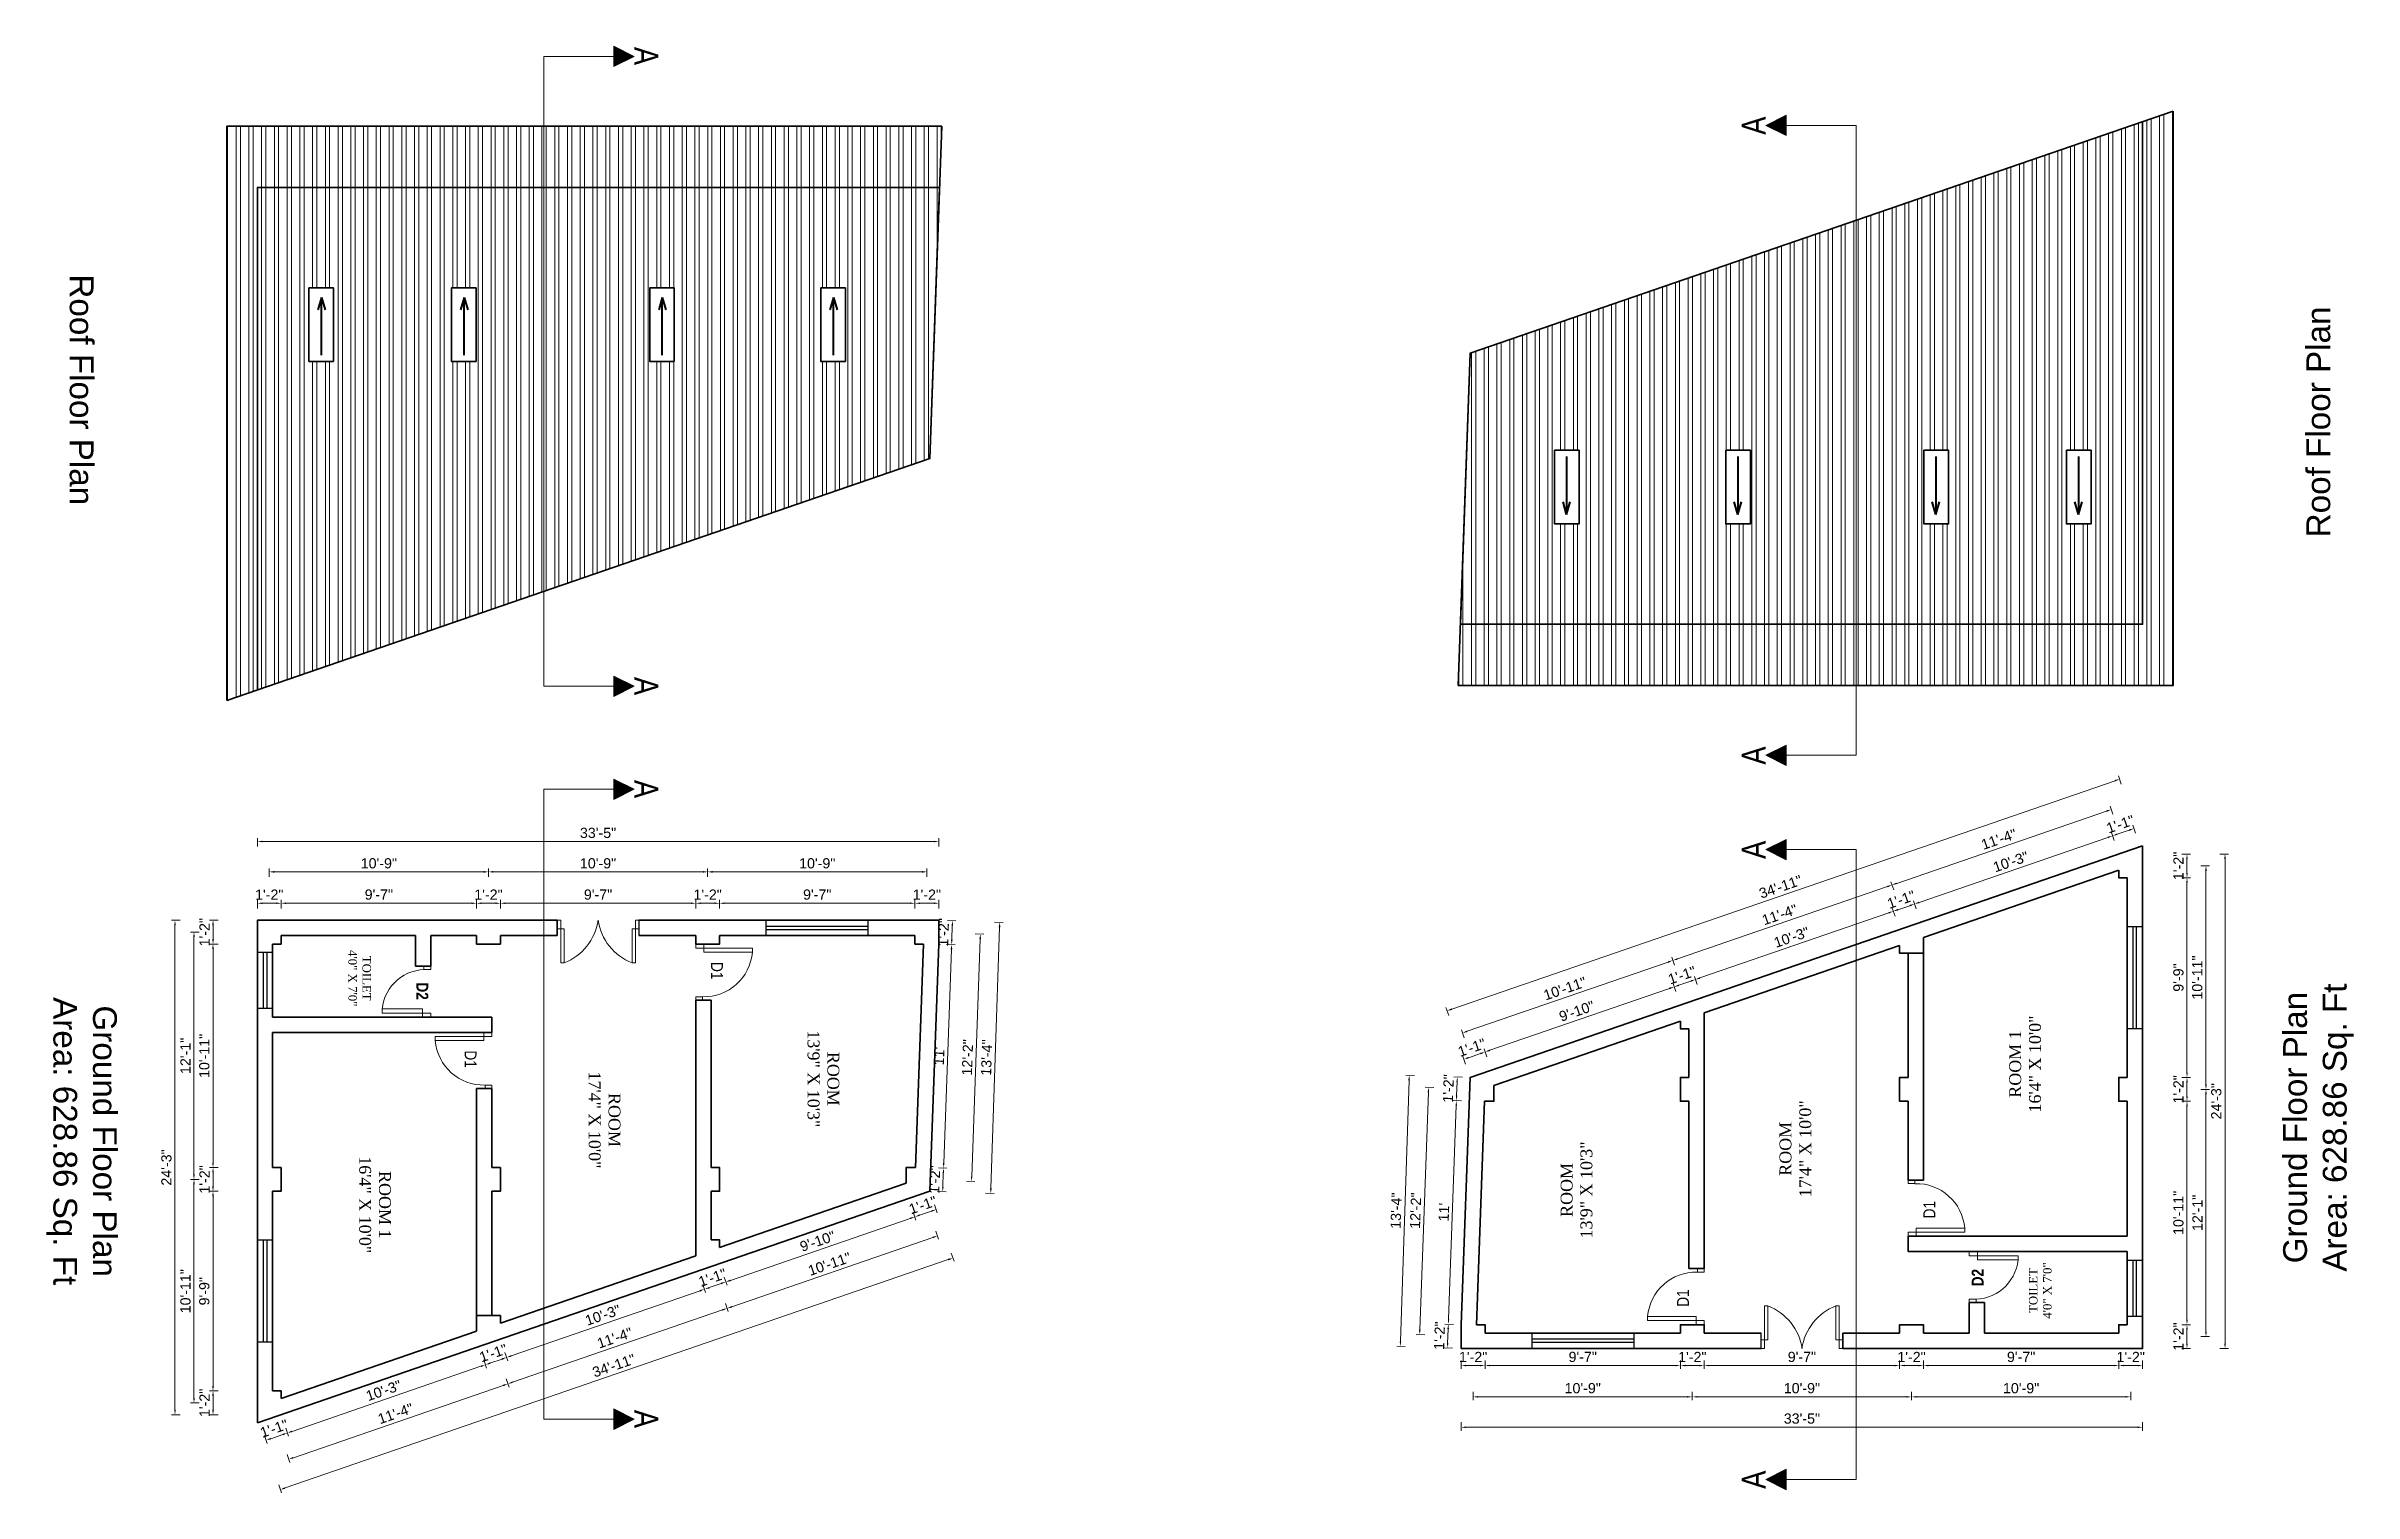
# Model space of a CAD drawing. Header units: inches. Extents: x 352731 to 371558, y -52658 to -39161.
# Drawn here: x 363206 to 364564, y -50740 to -49889 of the extents above; entities that cross this region are included whole.
import ezdxf

# ---------------------------------------------------------------- set-up
doc = ezdxf.new("R2010")
doc.units = ezdxf.units.IN
doc.header["$LTSCALE"] = 2
doc.header["$MEASUREMENT"] = 0
doc.header["$PDMODE"] = 34
doc.layers.get('0').update_dxf_attribs({"linetype": 'CONTINUOUS'})
doc.layers.get('DEFPOINTS').update_dxf_attribs({"color": 141, "linetype": 'CONTINUOUS'})
for name, color, linetype, lineweight in [('DIM_LINE', 173, 'CONTINUOUS', 20), ('dimension', 160, 'CONTINUOUS', 15), ('door', 20, 'CONTINUOUS', 35), ('steps', 253, 'CONTINUOUS', 20), ('WALL - A', 1, 'CONTINUOUS', 40)]:
    doc.layers.add(name, color=color, linetype=linetype, lineweight=lineweight)
doc.styles.add('Lettring Text', font='arial.ttf')
doc.styles.get("Standard").update_dxf_attribs({"font": 'ARIALN.TTF'})
doc.dimstyles.new('Copy of Standard', dxfattribs={"dimtxt": 6, "dimasz": 2.875, "dimexe": 2, "dimexo": 4, "dimgap": 2, "dimtad": 1, "dimdec": 0, "dimrnd": 1, "dimzin": 0, "dimdsep": 46, "dimlunit": 4, "dimtxsty": 'Lettring Text', "dimcen": 0.1, "dimclrd": 7, "dimclre": 7, "dimclrt": 7, "dimazin": 0, "dimtfac": 0.645, "dimtdec": 0, "dimtmove": 1, "dimatfit": 0, "dimfxl": 3, "dimfxlon": 1, "dimtfillclr": 256, "dimtolj": 1, "dimtzin": 0, "dimlwd": -1, "dimlwe": -1, "dimarcsym": 2})
pattern_1 = [(90, (413665.207, 309006.134), (-7.5, 2e-15), []), (90, (413667.707, 309008.634), (-7.5, 2e-15), [])]
pattern_2 = [(270, (314104.709, -409207.622), (7.5, -3e-15), []), (270, (314102.209, -409210.122), (7.5, -3e-15), [])]

msp = doc.modelspace()

# ---------------------------------------------------------------- texts
at = {"color": 7, "linetype": 'ByBlock', "lineweight": 5, "char_height": 14}
for s, insert, width, attachment_point, rotation in [('A', (363566.1, -49900.2), 26.58, 3, 270), ('A', (364203.8, -49930.5), 26.58, 3, 90), ('{\\fArial CE|b0|i0|c0|p34;Roof\\fArial CE|b0|i0|c238|p34; Floor Plan}', (363226.7, -50091.3), 235.547, 5, 270), ('{\\fArial CE|b0|i0|c0|p34;Roof\\fArial CE|b0|i0|c238|p34; Floor Plan}', (364543.2, -50110.2), 235.547, 5, 90), ('A', (363566.1, -50271), 26.58, 3, 270), ('A', (364203.8, -50301.2), 26.58, 3, 90), ('A', (363566.1, -50331.6), 26.58, 3, 270), ('A', (364203.8, -50356.7), 26.58, 3, 90), ('{\\fArial CE|b0|i0|c238|p34;Ground Floor Plan\\PArea: \\fArial CE|b0|i0|c0|p34;628.86\\fArial CE|b0|i0|c238|p34; Sq. Ft}', (363226.7, -50533.5), 235.547, 5, 270), ('{\\fArial CE|b0|i0|c238|p34;Ground Floor Plan\\PArea: \\fArial CE|b0|i0|c0|p34;628.86\\fArial CE|b0|i0|c238|p34; Sq. Ft}', (364543.2, -50525.5), 235.547, 5, 90), ('A', (363566.1, -50702.3), 26.58, 3, 270), ('A', (364203.8, -50727.4), 26.58, 3, 90)]:
    msp.add_mtext(s, dxfattribs=dict(at, insert=insert, width=width, attachment_point=attachment_point, rotation=rotation))
at = {"layer": 'steps', "color": 7, "ltscale": 0.3, "width": 55.268}
for s, insert, char_height, attachment_point, rotation in [('{\\fTimes New Roman|b0|i0|c0|p18;TOILET\\P4\'0" X 7\'0"}', (363397.1, -50437.6), 5, 2, 270), ('{\\fTechnic|b1|i0|c2|p2;D2}', (363423.8, -50445.2), 7, 8, 270), ('{\\fTimes New Roman|b0|i0|c0|p18;ROOM 1\\P16\'4" X 10\'0"}', (364361.2, -50488.1), 7, 2, 90), ('{\\fTimes New Roman|b0|i0|c0|p18;ROOM\\P13\'9" X 10\'3"}', (363672.7, -50496.8), 7, 2, 270), ('{\\fTimes New Roman|b0|i0|c0|p18;ROOM \\P17\'4" X 10\'0"}', (363543.9, -50521), 7, 2, 270), ('{\\fTimes New Roman|b0|i0|c0|p18;ROOM \\P17\'4" X 10\'0"}', (364226, -50538), 7, 2, 90), ('{\\fTimes New Roman|b0|i0|c0|p18;ROOM\\P13\'9" X 10\'3"}', (364097.2, -50562.2), 7, 2, 90), ('{\\fTimes New Roman|b0|i0|c0|p18;ROOM 1\\P16\'4" X 10\'0"}', (363408.8, -50570.9), 7, 2, 270), ('{\\fTechnic|b1|i0|c2|p2;D2}', (364346.1, -50613.8), 7, 8, 90), ('{\\fTimes New Roman|b0|i0|c0|p18;TOILET\\P4\'0" X 7\'0"}', (364372.8, -50621.4), 5, 2, 90)]:
    msp.add_mtext(s, dxfattribs=dict(at, insert=insert, char_height=char_height, attachment_point=attachment_point, rotation=rotation))
at = {"layer": 'steps', "color": 7, "ltscale": 0.3, "char_height": 7}
for insert, attachment_point, rotation in [((363597.2, -50433.2), 8, 270), ((363459.2, -50485.2), 2, 270), ((364310.7, -50573.8), 2, 90), ((364172.7, -50625.8), 8, 90)]:
    msp.add_mtext_dynamic_manual_height_columns('{\\W1;D1}', width=18.621, gutter_width=40, heights=[0], dxfattribs=dict(at, insert=insert, attachment_point=attachment_point, rotation=rotation))

# ---------------------------------------------------------------- blocks, each defined once
blk = doc.blocks.new('*D834')
at = {"layer": 'DEFPOINTS', "color": 0, "ltscale": 0.5, "transparency": 16777216}
for p in [(363731.2, -50403.5), (363739.3, -50403.8), (363731.2, -50417.5)]:
    blk.add_point(p, dxfattribs=at)
at = {"layer": 'steps', "color": 7, "ltscale": 0.5, "transparency": 16777216}
for p, q in [((363736.3, -50403.7), (363741.3, -50403.9)), ((363738.9, -50414.9), (363739.2, -50406.7)), ((363735.8, -50417.7), (363740.8, -50417.9))]:
    blk.add_line(p, q, dxfattribs=at)
for points in [[(363738.7, -50406.7), (363739.7, -50406.7), (363739.3, -50403.8)], [(363738.4, -50414.9), (363739.4, -50414.9), (363738.8, -50417.8)]]:
    blk.add_solid(points, dxfattribs=at)
at = {"layer": 'steps', "color": 7, "ltscale": 0.5, "transparency": 16777216, "insert": (363734, -50410.6), "char_height": 6, "attachment_point": 5, "rotation": 87.9379, "style": 'Lettring Text'}
blk.add_mtext('\\A1;1\'-2"', dxfattribs=at)
blk = doc.blocks.new('*D835')
at = {"layer": 'DEFPOINTS', "color": 0, "ltscale": 0.5, "transparency": 16777216}
for p in [(363731.2, -50417.5), (363726, -50549), (363734, -50549.3)]:
    blk.add_point(p, dxfattribs=at)
at = {"layer": 'steps', "color": 7, "ltscale": 0.5, "transparency": 16777216}
for p, q in [((363738.7, -50420.7), (363734.2, -50546.4)), ((363735.8, -50417.7), (363740.8, -50417.9)), ((363731.1, -50549.2), (363736, -50549.4))]:
    blk.add_line(p, q, dxfattribs=at)
for points in [[(363738.2, -50420.6), (363739.2, -50420.7), (363738.8, -50417.8)], [(363733.7, -50546.4), (363734.6, -50546.5), (363734, -50549.3)]]:
    blk.add_solid(points, dxfattribs=at)
at = {"layer": 'steps', "color": 7, "ltscale": 0.5, "transparency": 16777216, "insert": (363731.4, -50483.4), "char_height": 6, "attachment_point": 5, "rotation": 87.9379, "style": 'Lettring Text'}
blk.add_mtext("\\A1;11'", dxfattribs=at)
blk = doc.blocks.new('*D836')
at = {"layer": 'DEFPOINTS', "color": 0, "ltscale": 0.5, "transparency": 16777216}
for p in [(363726, -50549), (363726, -50563), (363733.5, -50563.3)]:
    blk.add_point(p, dxfattribs=at)
at = {"layer": 'steps', "color": 7, "ltscale": 0.5, "transparency": 16777216}
for p, q in [((363731.1, -50549.2), (363736, -50549.4)), ((363733.9, -50552.2), (363733.6, -50560.4)), ((363730.5, -50563.2), (363735.5, -50563.4))]:
    blk.add_line(p, q, dxfattribs=at)
for points in [[(363733.2, -50560.4), (363734.1, -50560.4), (363733.5, -50563.3)], [(363733.5, -50552.2), (363734.4, -50552.2), (363734, -50549.3)]]:
    blk.add_solid(points, dxfattribs=at)
at = {"layer": 'steps', "color": 7, "ltscale": 0.5, "transparency": 16777216, "insert": (363728.8, -50556.1), "char_height": 6, "attachment_point": 5, "rotation": 87.9379, "style": 'Lettring Text'}
blk.add_mtext('\\A1;1\'-2"', dxfattribs=at)
blk = doc.blocks.new('*D837')
at = {"layer": 'DEFPOINTS', "color": 0, "ltscale": 0.5, "transparency": 16777216}
for p in [(363724.2, -50410.5), (363719, -50556), (363750.5, -50557.2)]:
    blk.add_point(p, dxfattribs=at)
at = {"layer": 'steps', "color": 7, "ltscale": 0.5, "transparency": 16777216}
for p, q in [((363752.7, -50411.5), (363757.7, -50411.7)), ((363755.6, -50414.5), (363750.6, -50554.3)), ((363747.5, -50557), (363752.5, -50557.2))]:
    blk.add_line(p, q, dxfattribs=at)
for points in [[(363755.1, -50414.5), (363756.1, -50414.5), (363755.7, -50411.7)], [(363750.1, -50554.3), (363751, -50554.3), (363750.5, -50557.2)]]:
    blk.add_solid(points, dxfattribs=at)
at = {"layer": 'steps', "color": 7, "ltscale": 0.5, "transparency": 16777216, "insert": (363748.1, -50484.2), "char_height": 6, "attachment_point": 5, "rotation": 87.9379, "style": 'Lettring Text'}
blk.add_mtext('\\A1;12\'-2"', dxfattribs=at)
blk = doc.blocks.new('*D838')
at = {"layer": 'DEFPOINTS', "color": 0, "ltscale": 0.5, "transparency": 16777216}
for p in [(363731.2, -50403.5), (363726, -50563), (363761.8, -50564.2)]:
    blk.add_point(p, dxfattribs=at)
at = {"layer": 'steps', "color": 7, "ltscale": 0.5, "transparency": 16777216}
for p, q in [((363767, -50407.6), (363761.9, -50561.3)), ((363764.1, -50404.6), (363769.1, -50404.8)), ((363758.8, -50564.1), (363763.8, -50564.3))]:
    blk.add_line(p, q, dxfattribs=at)
for points in [[(363766.5, -50407.6), (363767.5, -50407.6), (363767.1, -50404.7)], [(363761.4, -50561.3), (363762.4, -50561.3), (363761.8, -50564.2)]]:
    blk.add_solid(points, dxfattribs=at)
at = {"layer": 'steps', "color": 7, "ltscale": 0.5, "transparency": 16777216, "insert": (363759.4, -50484.3), "char_height": 6, "attachment_point": 5, "rotation": 88.1187, "style": 'Lettring Text'}
blk.add_mtext('\\A1;13\'-4"', dxfattribs=at)
blk = doc.blocks.new('*D839')
at = {"layer": 'DEFPOINTS', "color": 0, "ltscale": 0.5, "transparency": 16777216}
for p in [(363304.1, -50549), (363330.2, -50549), (363330.2, -50563)]:
    blk.add_point(p, dxfattribs=at)
at = {"layer": 'steps', "color": 7, "ltscale": 0.5, "transparency": 16777216}
for p, q in [((363307.1, -50549), (363302.1, -50549)), ((363304.1, -50560.1), (363304.1, -50551.9)), ((363307.1, -50563), (363302.1, -50563))]:
    blk.add_line(p, q, dxfattribs=at)
for points in [[(363303.6, -50551.9), (363304.6, -50551.9), (363304.1, -50549)], [(363303.6, -50560.1), (363304.6, -50560.1), (363304.1, -50563)]]:
    blk.add_solid(points, dxfattribs=at)
at = {"layer": 'steps', "color": 7, "ltscale": 0.5, "transparency": 16777216, "insert": (363299.1, -50556), "char_height": 6, "attachment_point": 5, "rotation": 90, "style": 'Lettring Text'}
blk.add_mtext('\\A1;1\'-2"', dxfattribs=at)
blk = doc.blocks.new('*D840')
at = {"layer": 'DEFPOINTS', "color": 0, "ltscale": 0.5, "transparency": 16777216}
for p in [(363304.1, -50417.5), (363330.2, -50417.5), (363330.2, -50549)]:
    blk.add_point(p, dxfattribs=at)
at = {"layer": 'steps', "color": 7, "ltscale": 0.5, "transparency": 16777216}
for p, q in [((363307.1, -50417.5), (363302.1, -50417.5)), ((363304.1, -50546.1), (363304.1, -50420.4)), ((363307.1, -50549), (363302.1, -50549))]:
    blk.add_line(p, q, dxfattribs=at)
for points in [[(363303.6, -50420.4), (363304.6, -50420.4), (363304.1, -50417.5)], [(363303.6, -50546.1), (363304.6, -50546.1), (363304.1, -50549)]]:
    blk.add_solid(points, dxfattribs=at)
at = {"layer": 'steps', "color": 7, "ltscale": 0.5, "transparency": 16777216, "insert": (363299, -50483.3), "char_height": 6, "attachment_point": 5, "rotation": 90, "style": 'Lettring Text'}
blk.add_mtext('\\A1;10\'-11"', dxfattribs=at)
blk = doc.blocks.new('*D841')
at = {"layer": 'DEFPOINTS', "color": 0, "ltscale": 0.5, "transparency": 16777216}
for p in [(363304.1, -50403.5), (363330.2, -50403.5), (363330.2, -50417.5)]:
    blk.add_point(p, dxfattribs=at)
at = {"layer": 'steps', "color": 7, "ltscale": 0.5, "transparency": 16777216}
for p, q in [((363307.1, -50403.5), (363302.1, -50403.5)), ((363304.1, -50414.6), (363304.1, -50406.4)), ((363307.1, -50417.5), (363302.1, -50417.5))]:
    blk.add_line(p, q, dxfattribs=at)
for points in [[(363303.6, -50406.4), (363304.6, -50406.4), (363304.1, -50403.5)], [(363303.6, -50414.6), (363304.6, -50414.6), (363304.1, -50417.5)]]:
    blk.add_solid(points, dxfattribs=at)
at = {"layer": 'steps', "color": 7, "ltscale": 0.5, "transparency": 16777216, "insert": (363299.1, -50410.5), "char_height": 6, "attachment_point": 5, "rotation": 90, "style": 'Lettring Text'}
blk.add_mtext('\\A1;1\'-2"', dxfattribs=at)
blk = doc.blocks.new('*D842')
at = {"layer": 'DEFPOINTS', "color": 0, "ltscale": 0.5, "transparency": 16777216}
for p in [(363292.9, -50410.5), (363337.2, -50410.5), (363337.2, -50556)]:
    blk.add_point(p, dxfattribs=at)
at = {"layer": 'steps', "color": 7, "ltscale": 0.5, "transparency": 16777216}
for p, q in [((363295.9, -50410.5), (363290.9, -50410.5)), ((363292.9, -50553.1), (363292.9, -50413.4)), ((363295.9, -50556), (363290.9, -50556))]:
    blk.add_line(p, q, dxfattribs=at)
for points in [[(363292.4, -50413.4), (363293.4, -50413.4), (363292.9, -50410.5)], [(363292.4, -50553.1), (363293.4, -50553.1), (363292.9, -50556)]]:
    blk.add_solid(points, dxfattribs=at)
at = {"layer": 'steps', "color": 7, "ltscale": 0.5, "transparency": 16777216, "insert": (363287.9, -50483.3), "char_height": 6, "attachment_point": 5, "rotation": 90, "style": 'Lettring Text'}
blk.add_mtext('\\A1;12\'-1"', dxfattribs=at)
blk = doc.blocks.new('*D843')
at = {"layer": 'DEFPOINTS', "color": 0, "ltscale": 0.5, "transparency": 16777216}
for p in [(363281.7, -50403.5), (363330.2, -50403.5), (363330.2, -50694.5)]:
    blk.add_point(p, dxfattribs=at)
at = {"layer": 'steps', "color": 7, "ltscale": 0.5, "transparency": 16777216}
for p, q in [((363284.7, -50403.5), (363279.7, -50403.5)), ((363281.7, -50691.6), (363281.7, -50406.4)), ((363284.7, -50694.5), (363279.7, -50694.5))]:
    blk.add_line(p, q, dxfattribs=at)
for points in [[(363281.3, -50406.4), (363282.2, -50406.4), (363281.7, -50403.5)], [(363281.3, -50691.6), (363282.2, -50691.6), (363281.7, -50694.5)]]:
    blk.add_solid(points, dxfattribs=at)
at = {"layer": 'steps', "color": 7, "ltscale": 0.5, "transparency": 16777216, "insert": (363276.7, -50549), "char_height": 6, "attachment_point": 5, "rotation": 90, "style": 'Lettring Text'}
blk.add_mtext('\\A1;24\'-3"', dxfattribs=at)
blk = doc.blocks.new('*D844')
at = {"layer": 'DEFPOINTS', "color": 0, "ltscale": 0.5, "transparency": 16777216}
for p in [(363719, -50556), (363595.2, -50598.6), (363606.7, -50631.9)]:
    blk.add_point(p, dxfattribs=at)
at = {"layer": 'steps', "color": 7, "ltscale": 0.5, "transparency": 16777216}
for p, q in [((363729.5, -50586.4), (363731.1, -50591.1)), ((363727.7, -50590.2), (363609.4, -50630.9)), ((363605.7, -50629), (363607.3, -50633.7))]:
    blk.add_line(p, q, dxfattribs=at)
for points in [[(363727.6, -50589.7), (363727.9, -50590.6), (363730.4, -50589.2)], [(363609.2, -50630.5), (363609.5, -50631.4), (363606.7, -50631.9)]]:
    blk.add_solid(points, dxfattribs=at)
at = {"layer": 'steps', "color": 7, "ltscale": 0.5, "transparency": 16777216, "insert": (363666.9, -50605.8), "char_height": 6, "attachment_point": 5, "rotation": 19.0044, "style": 'Lettring Text'}
blk.add_mtext('\\A1;10\'-11"', dxfattribs=at)
blk = doc.blocks.new('*D845')
at = {"layer": 'DEFPOINTS', "color": 0, "ltscale": 0.5, "transparency": 16777216}
for p in [(363337.2, -50556), (363292.9, -50687.5), (363337.2, -50687.5)]:
    blk.add_point(p, dxfattribs=at)
at = {"layer": 'steps', "color": 7, "ltscale": 0.5, "transparency": 16777216}
for p, q in [((363295.9, -50556), (363290.9, -50556)), ((363292.9, -50558.9), (363292.9, -50684.6)), ((363295.9, -50687.5), (363290.9, -50687.5))]:
    blk.add_line(p, q, dxfattribs=at)
for points in [[(363292.4, -50558.9), (363293.4, -50558.9), (363292.9, -50556)], [(363292.4, -50684.6), (363293.4, -50684.6), (363292.9, -50687.5)]]:
    blk.add_solid(points, dxfattribs=at)
at = {"layer": 'steps', "color": 7, "ltscale": 0.5, "transparency": 16777216, "insert": (363287.9, -50621.8), "char_height": 6, "attachment_point": 5, "rotation": 90, "style": 'Lettring Text'}
blk.add_mtext('\\A1;10\'-11"', dxfattribs=at)
blk = doc.blocks.new('*D846')
at = {"layer": 'DEFPOINTS', "color": 0, "ltscale": 0.5, "transparency": 16777216}
for p in [(363330.2, -50563), (363304.1, -50680.5), (363330.2, -50680.5)]:
    blk.add_point(p, dxfattribs=at)
at = {"layer": 'steps', "color": 7, "ltscale": 0.5, "transparency": 16777216}
for p, q in [((363307.1, -50563), (363302.1, -50563)), ((363304.1, -50565.9), (363304.1, -50677.6)), ((363307.1, -50680.5), (363302.1, -50680.5))]:
    blk.add_line(p, q, dxfattribs=at)
for points in [[(363303.6, -50565.9), (363304.6, -50565.9), (363304.1, -50563)], [(363303.6, -50677.6), (363304.6, -50677.6), (363304.1, -50680.5)]]:
    blk.add_solid(points, dxfattribs=at)
at = {"layer": 'steps', "color": 7, "ltscale": 0.5, "transparency": 16777216, "insert": (363299, -50621.8), "char_height": 6, "attachment_point": 5, "rotation": 90, "style": 'Lettring Text'}
blk.add_mtext('\\A1;9\'-9"', dxfattribs=at)
blk = doc.blocks.new('*D847')
at = {"layer": 'DEFPOINTS', "color": 0, "ltscale": 0.5, "transparency": 16777216}
for p in [(363330.2, -50680.5), (363304.1, -50694.5), (363330.2, -50694.5)]:
    blk.add_point(p, dxfattribs=at)
at = {"layer": 'steps', "color": 7, "ltscale": 0.5, "transparency": 16777216}
for p, q in [((363307.1, -50680.5), (363302.1, -50680.5)), ((363304.1, -50683.4), (363304.1, -50691.6)), ((363307.1, -50694.5), (363302.1, -50694.5))]:
    blk.add_line(p, q, dxfattribs=at)
for points in [[(363303.6, -50683.4), (363304.6, -50683.4), (363304.1, -50680.5)], [(363303.6, -50691.6), (363304.6, -50691.6), (363304.1, -50694.5)]]:
    blk.add_solid(points, dxfattribs=at)
at = {"layer": 'steps', "color": 7, "ltscale": 0.5, "transparency": 16777216, "insert": (363299.1, -50687.5), "char_height": 6, "attachment_point": 5, "rotation": 90, "style": 'Lettring Text'}
blk.add_mtext('\\A1;1\'-2"', dxfattribs=at)
blk = doc.blocks.new('*D848')
at = {"layer": 'DEFPOINTS', "color": 0, "ltscale": 0.5, "transparency": 16777216}
for p in [(363717.2, -50393.5), (363717.2, -50403.5), (363731.2, -50403.5)]:
    blk.add_point(p, dxfattribs=at)
at = {"layer": 'steps', "color": 7, "ltscale": 0.5, "transparency": 16777216}
for p, q in [((363717.2, -50396.5), (363717.2, -50391.5)), ((363728.4, -50393.5), (363720.1, -50393.5)), ((363731.2, -50396.5), (363731.2, -50391.5))]:
    blk.add_line(p, q, dxfattribs=at)
for points in [[(363720.1, -50393), (363720.1, -50393.9), (363717.2, -50393.5)], [(363728.4, -50393), (363728.4, -50393.9), (363731.2, -50393.5)]]:
    blk.add_solid(points, dxfattribs=at)
at = {"layer": 'steps', "color": 7, "ltscale": 0.5, "transparency": 16777216, "insert": (363724.2, -50388.4), "char_height": 6, "attachment_point": 5, "style": 'Lettring Text'}
blk.add_mtext('\\A1;1\'-2"', dxfattribs=at)
blk = doc.blocks.new('*D849')
at = {"layer": 'DEFPOINTS', "color": 0, "ltscale": 0.5, "transparency": 16777216}
for p in [(363602.2, -50393.5), (363602.2, -50403.5), (363717.2, -50403.5)]:
    blk.add_point(p, dxfattribs=at)
at = {"layer": 'steps', "color": 7, "ltscale": 0.5, "transparency": 16777216}
for p, q in [((363602.2, -50396.5), (363602.2, -50391.5)), ((363714.4, -50393.5), (363605.1, -50393.5)), ((363717.2, -50396.5), (363717.2, -50391.5))]:
    blk.add_line(p, q, dxfattribs=at)
for points in [[(363605.1, -50393), (363605.1, -50393.9), (363602.2, -50393.5)], [(363714.4, -50393), (363714.4, -50393.9), (363717.2, -50393.5)]]:
    blk.add_solid(points, dxfattribs=at)
at = {"layer": 'steps', "color": 7, "ltscale": 0.5, "transparency": 16777216, "insert": (363659.7, -50388.4), "char_height": 6, "attachment_point": 5, "style": 'Lettring Text'}
blk.add_mtext('\\A1;9\'-7"', dxfattribs=at)
blk = doc.blocks.new('*D850')
at = {"layer": 'DEFPOINTS', "color": 0, "ltscale": 0.5, "transparency": 16777216}
for p in [(363588.2, -50393.5), (363588.2, -50403.5), (363602.2, -50403.5)]:
    blk.add_point(p, dxfattribs=at)
at = {"layer": 'steps', "color": 7, "ltscale": 0.5, "transparency": 16777216}
for p, q in [((363588.2, -50396.5), (363588.2, -50391.5)), ((363599.4, -50393.5), (363591.1, -50393.5)), ((363602.2, -50396.5), (363602.2, -50391.5))]:
    blk.add_line(p, q, dxfattribs=at)
for points in [[(363591.1, -50393), (363591.1, -50393.9), (363588.2, -50393.5)], [(363599.4, -50393), (363599.4, -50393.9), (363602.2, -50393.5)]]:
    blk.add_solid(points, dxfattribs=at)
at = {"layer": 'steps', "color": 7, "ltscale": 0.5, "transparency": 16777216, "insert": (363595.2, -50388.4), "char_height": 6, "attachment_point": 5, "style": 'Lettring Text'}
blk.add_mtext('\\A1;1\'-2"', dxfattribs=at)
blk = doc.blocks.new('*D851')
at = {"layer": 'DEFPOINTS', "color": 0, "ltscale": 0.5, "transparency": 16777216}
for p in [(363473.2, -50393.5), (363473.2, -50403.5), (363588.2, -50403.5)]:
    blk.add_point(p, dxfattribs=at)
at = {"layer": 'steps', "color": 7, "ltscale": 0.5, "transparency": 16777216}
for p, q in [((363473.2, -50396.5), (363473.2, -50391.5)), ((363585.4, -50393.5), (363476.1, -50393.5)), ((363588.2, -50396.5), (363588.2, -50391.5))]:
    blk.add_line(p, q, dxfattribs=at)
for points in [[(363476.1, -50393), (363476.1, -50393.9), (363473.2, -50393.5)], [(363585.4, -50393), (363585.4, -50393.9), (363588.2, -50393.5)]]:
    blk.add_solid(points, dxfattribs=at)
at = {"layer": 'steps', "color": 7, "ltscale": 0.5, "transparency": 16777216, "insert": (363530.7, -50388.4), "char_height": 6, "attachment_point": 5, "style": 'Lettring Text'}
blk.add_mtext('\\A1;9\'-7"', dxfattribs=at)
blk = doc.blocks.new('*D852')
at = {"layer": 'DEFPOINTS', "color": 0, "ltscale": 0.5, "transparency": 16777216}
for p in [(363459.2, -50393.5), (363459.2, -50403.5), (363473.2, -50403.5)]:
    blk.add_point(p, dxfattribs=at)
at = {"layer": 'steps', "color": 7, "ltscale": 0.5, "transparency": 16777216}
for p, q in [((363459.2, -50396.5), (363459.2, -50391.5)), ((363470.4, -50393.5), (363462.1, -50393.5)), ((363473.2, -50396.5), (363473.2, -50391.5))]:
    blk.add_line(p, q, dxfattribs=at)
for points in [[(363462.1, -50393), (363462.1, -50393.9), (363459.2, -50393.5)], [(363470.4, -50393), (363470.4, -50393.9), (363473.2, -50393.5)]]:
    blk.add_solid(points, dxfattribs=at)
at = {"layer": 'steps', "color": 7, "ltscale": 0.5, "transparency": 16777216, "insert": (363466.2, -50388.4), "char_height": 6, "attachment_point": 5, "style": 'Lettring Text'}
blk.add_mtext('\\A1;1\'-2"', dxfattribs=at)
blk = doc.blocks.new('*D853')
at = {"layer": 'DEFPOINTS', "color": 0, "ltscale": 0.5, "transparency": 16777216}
for p in [(363344.2, -50393.5), (363344.2, -50403.5), (363459.2, -50403.5)]:
    blk.add_point(p, dxfattribs=at)
at = {"layer": 'steps', "color": 7, "ltscale": 0.5, "transparency": 16777216}
for p, q in [((363344.2, -50396.5), (363344.2, -50391.5)), ((363456.4, -50393.5), (363347.1, -50393.5)), ((363459.2, -50396.5), (363459.2, -50391.5))]:
    blk.add_line(p, q, dxfattribs=at)
for points in [[(363347.1, -50393), (363347.1, -50393.9), (363344.2, -50393.5)], [(363456.4, -50393), (363456.4, -50393.9), (363459.2, -50393.5)]]:
    blk.add_solid(points, dxfattribs=at)
at = {"layer": 'steps', "color": 7, "ltscale": 0.5, "transparency": 16777216, "insert": (363401.7, -50388.4), "char_height": 6, "attachment_point": 5, "style": 'Lettring Text'}
blk.add_mtext('\\A1;9\'-7"', dxfattribs=at)
blk = doc.blocks.new('*D854')
at = {"layer": 'DEFPOINTS', "color": 0, "ltscale": 0.5, "transparency": 16777216}
for p in [(363330.2, -50393.5), (363330.2, -50403.5), (363344.2, -50403.5)]:
    blk.add_point(p, dxfattribs=at)
at = {"layer": 'steps', "color": 7, "ltscale": 0.5, "transparency": 16777216}
for p, q in [((363330.2, -50396.5), (363330.2, -50391.5)), ((363341.4, -50393.5), (363333.1, -50393.5)), ((363344.2, -50396.5), (363344.2, -50391.5))]:
    blk.add_line(p, q, dxfattribs=at)
for points in [[(363333.1, -50393), (363333.1, -50393.9), (363330.2, -50393.5)], [(363341.4, -50393), (363341.4, -50393.9), (363344.2, -50393.5)]]:
    blk.add_solid(points, dxfattribs=at)
at = {"layer": 'steps', "color": 7, "ltscale": 0.5, "transparency": 16777216, "insert": (363337.2, -50388.4), "char_height": 6, "attachment_point": 5, "style": 'Lettring Text'}
blk.add_mtext('\\A1;1\'-2"', dxfattribs=at)
blk = doc.blocks.new('*D855')
at = {"layer": 'DEFPOINTS', "color": 0, "ltscale": 0.5, "transparency": 16777216}
for p in [(363595.2, -50375), (363595.2, -50410.5), (363724.2, -50410.5)]:
    blk.add_point(p, dxfattribs=at)
at = {"layer": 'steps', "color": 7, "ltscale": 0.5, "transparency": 16777216}
for p, q in [((363595.2, -50378), (363595.2, -50373)), ((363721.4, -50375), (363598.1, -50375)), ((363724.2, -50378), (363724.2, -50373))]:
    blk.add_line(p, q, dxfattribs=at)
for points in [[(363598.1, -50374.5), (363598.1, -50375.5), (363595.2, -50375)], [(363721.4, -50374.5), (363721.4, -50375.5), (363724.2, -50375)]]:
    blk.add_solid(points, dxfattribs=at)
at = {"layer": 'steps', "color": 7, "ltscale": 0.5, "transparency": 16777216, "insert": (363659.7, -50370), "char_height": 6, "attachment_point": 5, "style": 'Lettring Text'}
blk.add_mtext('\\A1;10\'-9"', dxfattribs=at)
blk = doc.blocks.new('*D856')
at = {"layer": 'DEFPOINTS', "color": 0, "ltscale": 0.5, "transparency": 16777216}
for p in [(363466.2, -50375), (363466.2, -50410.5), (363595.2, -50410.5)]:
    blk.add_point(p, dxfattribs=at)
at = {"layer": 'steps', "color": 7, "ltscale": 0.5, "transparency": 16777216}
for p, q in [((363466.2, -50378), (363466.2, -50373)), ((363592.4, -50375), (363469.1, -50375)), ((363595.2, -50378), (363595.2, -50373))]:
    blk.add_line(p, q, dxfattribs=at)
for points in [[(363469.1, -50374.5), (363469.1, -50375.5), (363466.2, -50375)], [(363592.4, -50374.5), (363592.4, -50375.5), (363595.2, -50375)]]:
    blk.add_solid(points, dxfattribs=at)
at = {"layer": 'steps', "color": 7, "ltscale": 0.5, "transparency": 16777216, "insert": (363530.7, -50370), "char_height": 6, "attachment_point": 5, "style": 'Lettring Text'}
blk.add_mtext('\\A1;10\'-9"', dxfattribs=at)
blk = doc.blocks.new('*D857')
at = {"layer": 'DEFPOINTS', "color": 0, "ltscale": 0.5, "transparency": 16777216}
for p in [(363337.2, -50375), (363337.2, -50410.5), (363466.2, -50410.5)]:
    blk.add_point(p, dxfattribs=at)
at = {"layer": 'steps', "color": 7, "ltscale": 0.5, "transparency": 16777216}
for p, q in [((363337.2, -50378), (363337.2, -50373)), ((363463.4, -50375), (363340.1, -50375)), ((363466.2, -50378), (363466.2, -50373))]:
    blk.add_line(p, q, dxfattribs=at)
for points in [[(363340.1, -50374.5), (363340.1, -50375.5), (363337.2, -50375)], [(363463.4, -50374.5), (363463.4, -50375.5), (363466.2, -50375)]]:
    blk.add_solid(points, dxfattribs=at)
at = {"layer": 'steps', "color": 7, "ltscale": 0.5, "transparency": 16777216, "insert": (363401.7, -50370), "char_height": 6, "attachment_point": 5, "style": 'Lettring Text'}
blk.add_mtext('\\A1;10\'-9"', dxfattribs=at)
blk = doc.blocks.new('*D858')
at = {"layer": 'DEFPOINTS', "color": 0, "ltscale": 0.5, "transparency": 16777216}
for p in [(363731.2, -50357.1), (363330.2, -50403.5), (363731.2, -50403.5)]:
    blk.add_point(p, dxfattribs=at)
at = {"layer": 'steps', "color": 7, "ltscale": 0.5, "transparency": 16777216}
for p, q in [((363330.2, -50360.1), (363330.2, -50355.1)), ((363333.1, -50357.1), (363728.4, -50357.1)), ((363731.2, -50360.1), (363731.2, -50355.1))]:
    blk.add_line(p, q, dxfattribs=at)
for points in [[(363333.1, -50356.7), (363333.1, -50357.6), (363330.2, -50357.1)], [(363728.4, -50356.7), (363728.4, -50357.6), (363731.2, -50357.1)]]:
    blk.add_solid(points, dxfattribs=at)
at = {"layer": 'steps', "color": 7, "ltscale": 0.5, "transparency": 16777216, "insert": (363530.7, -50352.1), "char_height": 6, "attachment_point": 5, "style": 'Lettring Text'}
blk.add_mtext('\\A1;33\'-5"', dxfattribs=at)
blk = doc.blocks.new('*D859')
at = {"layer": 'DEFPOINTS', "color": 0, "ltscale": 0.5, "transparency": 16777216}
for p in [(363712, -50563), (363602.2, -50605.6), (363605.9, -50616.3)]:
    blk.add_point(p, dxfattribs=at)
at = {"layer": 'steps', "color": 7, "ltscale": 0.5, "transparency": 16777216}
for p, q in [((363716.2, -50575.2), (363717.8, -50579.9)), ((363714.4, -50579), (363608.6, -50615.4)), ((363604.9, -50613.5), (363606.6, -50618.2))]:
    blk.add_line(p, q, dxfattribs=at)
for points in [[(363714.3, -50578.5), (363714.6, -50579.4), (363717.2, -50578)], [(363608.5, -50614.9), (363608.8, -50615.9), (363605.9, -50616.3)]]:
    blk.add_solid(points, dxfattribs=at)
at = {"layer": 'steps', "color": 7, "ltscale": 0.5, "transparency": 16777216, "insert": (363659.9, -50592.4), "char_height": 6, "attachment_point": 5, "rotation": 19.0044, "style": 'Lettring Text'}
blk.add_mtext('\\A1;9\'-10"', dxfattribs=at)
blk = doc.blocks.new('*D860')
at = {"layer": 'DEFPOINTS', "color": 0, "ltscale": 0.5, "transparency": 16777216}
for p in [(363588.2, -50605.6), (363602.2, -50605.6), (363593.4, -50620.6)]:
    blk.add_point(p, dxfattribs=at)
at = {"layer": 'steps', "color": 7, "ltscale": 0.5, "transparency": 16777216}
for p, q in [((363604.9, -50613.5), (363606.6, -50618.2)), ((363592.4, -50617.8), (363594, -50622.5)), ((363603.2, -50617.3), (363596.1, -50619.7))]:
    blk.add_line(p, q, dxfattribs=at)
for points in [[(363603, -50616.8), (363603.3, -50617.7), (363605.9, -50616.3)], [(363596, -50619.3), (363596.3, -50620.2), (363593.4, -50620.6)]]:
    blk.add_solid(points, dxfattribs=at)
at = {"layer": 'steps', "color": 7, "ltscale": 0.5, "transparency": 16777216, "insert": (363598, -50613.8), "char_height": 6, "attachment_point": 5, "rotation": 19.0044, "style": 'Lettring Text'}
blk.add_mtext('\\A1;1\'-1"', dxfattribs=at)
blk = doc.blocks.new('*D861')
at = {"layer": 'DEFPOINTS', "color": 0, "ltscale": 0.5, "transparency": 16777216}
for p in [(363588.2, -50605.6), (363473.2, -50650.1), (363476.9, -50660.8)]:
    blk.add_point(p, dxfattribs=at)
at = {"layer": 'steps', "color": 7, "ltscale": 0.5, "transparency": 16777216}
for p, q in [((363590.7, -50621.6), (363479.6, -50659.8)), ((363592.4, -50617.8), (363594, -50622.5)), ((363475.9, -50657.9), (363477.6, -50662.7))]:
    blk.add_line(p, q, dxfattribs=at)
for points in [[(363590.5, -50621.1), (363590.8, -50622), (363593.4, -50620.6)], [(363479.5, -50659.4), (363479.8, -50660.3), (363476.9, -50660.8)]]:
    blk.add_solid(points, dxfattribs=at)
at = {"layer": 'steps', "color": 7, "ltscale": 0.5, "transparency": 16777216, "insert": (363533.5, -50635.9), "char_height": 6, "attachment_point": 5, "rotation": 19.0044, "style": 'Lettring Text'}
blk.add_mtext('\\A1;10\'-3"', dxfattribs=at)
blk = doc.blocks.new('*D862')
at = {"layer": 'DEFPOINTS', "color": 0, "ltscale": 0.5, "transparency": 16777216}
for p in [(363459.2, -50650.1), (363473.2, -50650.1), (363464.4, -50665.1)]:
    blk.add_point(p, dxfattribs=at)
at = {"layer": 'steps', "color": 7, "ltscale": 0.5, "transparency": 16777216}
for p, q in [((363463.4, -50662.2), (363465, -50667)), ((363474.2, -50661.7), (363467.1, -50664.1)), ((363475.9, -50657.9), (363477.6, -50662.7))]:
    blk.add_line(p, q, dxfattribs=at)
for points in [[(363467, -50663.7), (363467.3, -50664.6), (363464.4, -50665.1)], [(363474, -50661.2), (363474.3, -50662.2), (363476.9, -50660.8)]]:
    blk.add_solid(points, dxfattribs=at)
at = {"layer": 'steps', "color": 7, "ltscale": 0.5, "transparency": 16777216, "insert": (363469, -50658.2), "char_height": 6, "attachment_point": 5, "rotation": 19.0044, "style": 'Lettring Text'}
blk.add_mtext('\\A1;1\'-1"', dxfattribs=at)
blk = doc.blocks.new('*D863')
at = {"layer": 'DEFPOINTS', "color": 0, "ltscale": 0.5, "transparency": 16777216}
for p in [(363459.2, -50650.1), (363344.2, -50694.5), (363347.9, -50705.2)]:
    blk.add_point(p, dxfattribs=at)
at = {"layer": 'steps', "color": 7, "ltscale": 0.5, "transparency": 16777216}
for p, q in [((363461.7, -50666), (363350.6, -50704.3)), ((363463.4, -50662.2), (363465, -50667)), ((363346.9, -50702.4), (363348.6, -50707.1))]:
    blk.add_line(p, q, dxfattribs=at)
for points in [[(363461.5, -50665.6), (363461.8, -50666.5), (363464.4, -50665.1)], [(363350.5, -50703.8), (363350.8, -50704.7), (363347.9, -50705.2)]]:
    blk.add_solid(points, dxfattribs=at)
at = {"layer": 'steps', "color": 7, "ltscale": 0.5, "transparency": 16777216, "insert": (363404.5, -50680.3), "char_height": 6, "attachment_point": 5, "rotation": 19.0044, "style": 'Lettring Text'}
blk.add_mtext('\\A1;10\'-3"', dxfattribs=at)
blk = doc.blocks.new('*D864')
at = {"layer": 'DEFPOINTS', "color": 0, "ltscale": 0.5, "transparency": 16777216}
for p in [(363330.2, -50694.5), (363344.2, -50694.5), (363335.4, -50709.5)]:
    blk.add_point(p, dxfattribs=at)
at = {"layer": 'steps', "color": 7, "ltscale": 0.5, "transparency": 16777216}
for p, q in [((363334.4, -50706.7), (363336, -50711.4)), ((363345.2, -50706.1), (363338.1, -50708.6)), ((363346.9, -50702.4), (363348.6, -50707.1))]:
    blk.add_line(p, q, dxfattribs=at)
for points in [[(363338, -50708.1), (363338.3, -50709), (363335.4, -50709.5)], [(363345, -50705.7), (363345.3, -50706.6), (363347.9, -50705.2)]]:
    blk.add_solid(points, dxfattribs=at)
at = {"layer": 'steps', "color": 7, "ltscale": 0.5, "transparency": 16777216, "insert": (363340, -50702.6), "char_height": 6, "attachment_point": 5, "rotation": 19.0044, "style": 'Lettring Text'}
blk.add_mtext('\\A1;1\'-1"', dxfattribs=at)
blk = doc.blocks.new('*D865')
at = {"layer": 'DEFPOINTS', "color": 0, "ltscale": 0.5, "transparency": 16777216}
for p in [(363712, -50563), (363726, -50563), (363729.7, -50573.7)]:
    blk.add_point(p, dxfattribs=at)
at = {"layer": 'steps', "color": 7, "ltscale": 0.5, "transparency": 16777216}
for p, q in [((363716.2, -50575.2), (363717.8, -50579.9)), ((363719.9, -50577.1), (363727, -50574.6)), ((363728.7, -50570.9), (363730.3, -50575.6))]:
    blk.add_line(p, q, dxfattribs=at)
for points in [[(363726.8, -50574.2), (363727.1, -50575.1), (363729.7, -50573.7)], [(363719.7, -50576.6), (363720, -50577.5), (363717.2, -50578)]]:
    blk.add_solid(points, dxfattribs=at)
at = {"layer": 'steps', "color": 7, "ltscale": 0.5, "transparency": 16777216, "insert": (363721.8, -50571.1), "char_height": 6, "attachment_point": 5, "rotation": 19.0044, "style": 'Lettring Text'}
blk.add_mtext('\\A1;1\'-1"', dxfattribs=at)
blk = doc.blocks.new('*D866')
at = {"layer": 'DEFPOINTS', "color": 0, "ltscale": 0.5, "transparency": 16777216}
for p in [(363595.2, -50598.6), (363466.2, -50643.1), (363477.7, -50676.3)]:
    blk.add_point(p, dxfattribs=at)
at = {"layer": 'steps', "color": 7, "ltscale": 0.5, "transparency": 16777216}
for p, q in [((363605.7, -50629), (363607.3, -50633.7)), ((363603.9, -50632.8), (363480.4, -50675.3)), ((363476.7, -50673.4), (363478.3, -50678.2))]:
    blk.add_line(p, q, dxfattribs=at)
for points in [[(363603.8, -50632.3), (363604.1, -50633.2), (363606.7, -50631.9)], [(363480.2, -50674.9), (363480.5, -50675.8), (363477.7, -50676.3)]]:
    blk.add_solid(points, dxfattribs=at)
at = {"layer": 'steps', "color": 7, "ltscale": 0.5, "transparency": 16777216, "insert": (363540.5, -50649.3), "char_height": 6, "attachment_point": 5, "rotation": 19.0044, "style": 'Lettring Text'}
blk.add_mtext('\\A1;11\'-4"', dxfattribs=at)
blk = doc.blocks.new('*D867')
at = {"layer": 'DEFPOINTS', "color": 0, "ltscale": 0.5, "transparency": 16777216}
for p in [(363466.2, -50643.1), (363337.2, -50687.5), (363348.7, -50720.7)]:
    blk.add_point(p, dxfattribs=at)
at = {"layer": 'steps', "color": 7, "ltscale": 0.5, "transparency": 16777216}
for p, q in [((363474.9, -50677.2), (363351.4, -50719.8)), ((363476.7, -50673.4), (363478.3, -50678.2)), ((363347.7, -50717.9), (363349.3, -50722.6))]:
    blk.add_line(p, q, dxfattribs=at)
for points in [[(363474.8, -50676.8), (363475.1, -50677.7), (363477.7, -50676.3)], [(363351.2, -50719.3), (363351.5, -50720.2), (363348.7, -50720.7)]]:
    blk.add_solid(points, dxfattribs=at)
at = {"layer": 'steps', "color": 7, "ltscale": 0.5, "transparency": 16777216, "insert": (363411.5, -50693.8), "char_height": 6, "attachment_point": 5, "rotation": 19.0044, "style": 'Lettring Text'}
blk.add_mtext('\\A1;11\'-4"', dxfattribs=at)
blk = doc.blocks.new('*D868')
at = {"layer": 'DEFPOINTS', "color": 0, "ltscale": 0.5, "transparency": 16777216}
for p in [(363726, -50563), (363330.2, -50699.3), (363343.7, -50738.6)]:
    blk.add_point(p, dxfattribs=at)
at = {"layer": 'steps', "color": 7, "ltscale": 0.5, "transparency": 16777216}
for p, q in [((363736.8, -50603.2), (363346.5, -50737.6)), ((363738.5, -50599.4), (363740.2, -50604.2)), ((363342.8, -50735.7), (363344.4, -50740.5))]:
    blk.add_line(p, q, dxfattribs=at)
for points in [[(363736.6, -50602.7), (363737, -50603.7), (363739.5, -50602.3)], [(363346.3, -50737.2), (363346.6, -50738.1), (363343.7, -50738.6)]]:
    blk.add_solid(points, dxfattribs=at)
at = {"layer": 'steps', "color": 7, "ltscale": 0.5, "transparency": 16777216, "insert": (363540, -50665.6), "char_height": 6, "attachment_point": 5, "rotation": 19.0044, "style": 'Lettring Text'}
blk.add_mtext('\\A1;34\'-11"', dxfattribs=at)
blk = doc.blocks.new('*D869')
at = {"layer": 'DEFPOINTS', "color": 0, "ltscale": 0.5, "transparency": 16777216}
for p in [(364038.7, -50641.5), (364030.6, -50655.2), (364038.7, -50655.5)]:
    blk.add_point(p, dxfattribs=at)
at = {"layer": 'steps', "color": 7, "ltscale": 0.5, "transparency": 16777216}
for p, q in [((364034.1, -50641.3), (364029.1, -50641.1)), ((364031, -50644.1), (364030.7, -50652.3)), ((364033.6, -50655.3), (364028.6, -50655.1))]:
    blk.add_line(p, q, dxfattribs=at)
for points in [[(364030.5, -50644.1), (364031.5, -50644.1), (364031.1, -50641.2)], [(364030.3, -50652.3), (364031.2, -50652.3), (364030.6, -50655.2)]]:
    blk.add_solid(points, dxfattribs=at)
at = {"layer": 'steps', "color": 7, "ltscale": 0.5, "transparency": 16777216, "insert": (364025.9, -50648), "char_height": 6, "attachment_point": 5, "rotation": 87.9379, "style": 'Lettring Text'}
blk.add_mtext('\\A1;1\'-2"', dxfattribs=at)
blk = doc.blocks.new('*D870')
at = {"layer": 'DEFPOINTS', "color": 0, "ltscale": 0.5, "transparency": 16777216}
for p in [(364035.9, -50509.7), (364043.9, -50510), (364038.7, -50641.5)]:
    blk.add_point(p, dxfattribs=at)
at = {"layer": 'steps', "color": 7, "ltscale": 0.5, "transparency": 16777216}
for p, q in [((364031.2, -50638.3), (364035.8, -50512.6)), ((364038.9, -50509.8), (364033.9, -50509.6)), ((364034.1, -50641.3), (364029.1, -50641.1))]:
    blk.add_line(p, q, dxfattribs=at)
for points in [[(364035.3, -50512.5), (364036.2, -50512.6), (364035.9, -50509.7)], [(364030.8, -50638.3), (364031.7, -50638.3), (364031.1, -50641.2)]]:
    blk.add_solid(points, dxfattribs=at)
at = {"layer": 'steps', "color": 7, "ltscale": 0.5, "transparency": 16777216, "insert": (364028.5, -50575.3), "char_height": 6, "attachment_point": 5, "rotation": 87.9379, "style": 'Lettring Text'}
blk.add_mtext("\\A1;11'", dxfattribs=at)
blk = doc.blocks.new('*D871')
at = {"layer": 'DEFPOINTS', "color": 0, "ltscale": 0.5, "transparency": 16777216}
for p in [(364036.4, -50495.7), (364043.9, -50496), (364043.9, -50510)]:
    blk.add_point(p, dxfattribs=at)
at = {"layer": 'steps', "color": 7, "ltscale": 0.5, "transparency": 16777216}
for p, q in [((364039.4, -50495.8), (364034.4, -50495.6)), ((364036, -50506.8), (364036.3, -50498.6)), ((364038.9, -50509.8), (364033.9, -50509.6))]:
    blk.add_line(p, q, dxfattribs=at)
for points in [[(364035.5, -50506.8), (364036.4, -50506.8), (364035.9, -50509.7)], [(364035.8, -50498.6), (364036.7, -50498.6), (364036.4, -50495.7)]]:
    blk.add_solid(points, dxfattribs=at)
at = {"layer": 'steps', "color": 7, "ltscale": 0.5, "transparency": 16777216, "insert": (364031.1, -50502.5), "char_height": 6, "attachment_point": 5, "rotation": 87.9379, "style": 'Lettring Text'}
blk.add_mtext('\\A1;1\'-2"', dxfattribs=at)
blk = doc.blocks.new('*D872')
at = {"layer": 'DEFPOINTS', "color": 0, "ltscale": 0.5, "transparency": 16777216}
for p in [(364019.5, -50501.8), (364050.9, -50503), (364045.7, -50648.5)]:
    blk.add_point(p, dxfattribs=at)
at = {"layer": 'steps', "color": 7, "ltscale": 0.5, "transparency": 16777216}
for p, q in [((364014.3, -50644.5), (364019.4, -50504.7)), ((364022.5, -50502), (364017.5, -50501.8)), ((364017.2, -50647.5), (364012.2, -50647.3))]:
    blk.add_line(p, q, dxfattribs=at)
for points in [[(364018.9, -50504.7), (364019.8, -50504.7), (364019.5, -50501.8)], [(364013.8, -50644.5), (364014.8, -50644.5), (364014.2, -50647.3)]]:
    blk.add_solid(points, dxfattribs=at)
at = {"layer": 'steps', "color": 7, "ltscale": 0.5, "transparency": 16777216, "insert": (364011.8, -50574.4), "char_height": 6, "attachment_point": 5, "rotation": 87.9379, "style": 'Lettring Text'}
blk.add_mtext('\\A1;12\'-2"', dxfattribs=at)
blk = doc.blocks.new('*D873')
at = {"layer": 'DEFPOINTS', "color": 0, "ltscale": 0.5, "transparency": 16777216}
for p in [(364008.1, -50494.8), (364043.9, -50496), (364038.7, -50655.5)]:
    blk.add_point(p, dxfattribs=at)
at = {"layer": 'steps', "color": 7, "ltscale": 0.5, "transparency": 16777216}
for p, q in [((364011.1, -50494.9), (364006.1, -50494.7)), ((364002.9, -50651.4), (364008, -50497.7)), ((364005.8, -50654.4), (364000.8, -50654.2))]:
    blk.add_line(p, q, dxfattribs=at)
for points in [[(364007.5, -50497.7), (364008.5, -50497.7), (364008.1, -50494.8)], [(364002.5, -50651.4), (364003.4, -50651.4), (364002.8, -50654.3)]]:
    blk.add_solid(points, dxfattribs=at)
at = {"layer": 'steps', "color": 7, "ltscale": 0.5, "transparency": 16777216, "insert": (364000.4, -50574.4), "char_height": 6, "attachment_point": 5, "rotation": 88.1187, "style": 'Lettring Text'}
blk.add_mtext('\\A1;13\'-4"', dxfattribs=at)
blk = doc.blocks.new('*D874')
at = {"layer": 'DEFPOINTS', "color": 0, "ltscale": 0.5, "transparency": 16777216}
for p in [(364439.7, -50496), (364439.7, -50510), (364465.8, -50510)]:
    blk.add_point(p, dxfattribs=at)
at = {"layer": 'steps', "color": 7, "ltscale": 0.5, "transparency": 16777216}
for p, q in [((364462.8, -50496), (364467.8, -50496)), ((364465.8, -50498.9), (364465.8, -50507.1)), ((364462.8, -50510), (364467.8, -50510))]:
    blk.add_line(p, q, dxfattribs=at)
for points in [[(364465.4, -50498.9), (364466.3, -50498.9), (364465.8, -50496)], [(364465.4, -50507.1), (364466.3, -50507.1), (364465.8, -50510)]]:
    blk.add_solid(points, dxfattribs=at)
at = {"layer": 'steps', "color": 7, "ltscale": 0.5, "transparency": 16777216, "insert": (364460.8, -50503), "char_height": 6, "attachment_point": 5, "rotation": 90, "style": 'Lettring Text'}
blk.add_mtext('\\A1;1\'-2"', dxfattribs=at)
blk = doc.blocks.new('*D875')
at = {"layer": 'DEFPOINTS', "color": 0, "ltscale": 0.5, "transparency": 16777216}
for p in [(364439.7, -50510), (364439.7, -50641.5), (364465.8, -50641.5)]:
    blk.add_point(p, dxfattribs=at)
at = {"layer": 'steps', "color": 7, "ltscale": 0.5, "transparency": 16777216}
for p, q in [((364462.8, -50510), (364467.8, -50510)), ((364465.8, -50512.9), (364465.8, -50638.6)), ((364462.8, -50641.5), (364467.8, -50641.5))]:
    blk.add_line(p, q, dxfattribs=at)
for points in [[(364465.4, -50512.9), (364466.3, -50512.9), (364465.8, -50510)], [(364465.4, -50638.6), (364466.3, -50638.6), (364465.8, -50641.5)]]:
    blk.add_solid(points, dxfattribs=at)
at = {"layer": 'steps', "color": 7, "ltscale": 0.5, "transparency": 16777216, "insert": (364460.8, -50575.7), "char_height": 6, "attachment_point": 5, "rotation": 90, "style": 'Lettring Text'}
blk.add_mtext('\\A1;10\'-11"', dxfattribs=at)
blk = doc.blocks.new('*D876')
at = {"layer": 'DEFPOINTS', "color": 0, "ltscale": 0.5, "transparency": 16777216}
for p in [(364439.7, -50641.5), (364439.7, -50655.5), (364465.8, -50655.5)]:
    blk.add_point(p, dxfattribs=at)
at = {"layer": 'steps', "color": 7, "ltscale": 0.5, "transparency": 16777216}
for p, q in [((364462.8, -50641.5), (364467.8, -50641.5)), ((364462.8, -50655.5), (364467.8, -50655.5)), ((364465.8, -50644.3), (364465.8, -50652.6))]:
    blk.add_line(p, q, dxfattribs=at)
for points in [[(364465.4, -50644.3), (364466.3, -50644.3), (364465.8, -50641.5)], [(364465.4, -50652.6), (364466.3, -50652.6), (364465.8, -50655.5)]]:
    blk.add_solid(points, dxfattribs=at)
at = {"layer": 'steps', "color": 7, "ltscale": 0.5, "transparency": 16777216, "insert": (364460.8, -50648.5), "char_height": 6, "attachment_point": 5, "rotation": 90, "style": 'Lettring Text'}
blk.add_mtext('\\A1;1\'-2"', dxfattribs=at)
blk = doc.blocks.new('*D877')
at = {"layer": 'DEFPOINTS', "color": 0, "ltscale": 0.5, "transparency": 16777216}
for p in [(364432.7, -50503), (364432.7, -50648.5), (364477, -50648.5)]:
    blk.add_point(p, dxfattribs=at)
at = {"layer": 'steps', "color": 7, "ltscale": 0.5, "transparency": 16777216}
for p, q in [((364474, -50503), (364479, -50503)), ((364477, -50505.9), (364477, -50645.6)), ((364474, -50648.5), (364479, -50648.5))]:
    blk.add_line(p, q, dxfattribs=at)
for points in [[(364476.5, -50505.9), (364477.5, -50505.9), (364477, -50503)], [(364476.5, -50645.6), (364477.5, -50645.6), (364477, -50648.5)]]:
    blk.add_solid(points, dxfattribs=at)
at = {"layer": 'steps', "color": 7, "ltscale": 0.5, "transparency": 16777216, "insert": (364472, -50575.7), "char_height": 6, "attachment_point": 5, "rotation": 90, "style": 'Lettring Text'}
blk.add_mtext('\\A1;12\'-1"', dxfattribs=at)
blk = doc.blocks.new('*D878')
at = {"layer": 'DEFPOINTS', "color": 0, "ltscale": 0.5, "transparency": 16777216}
for p in [(364439.7, -50364.5), (364439.7, -50655.5), (364488.2, -50655.5)]:
    blk.add_point(p, dxfattribs=at)
at = {"layer": 'steps', "color": 7, "ltscale": 0.5, "transparency": 16777216}
for p, q in [((364485.2, -50364.5), (364490.2, -50364.5)), ((364488.2, -50367.4), (364488.2, -50652.6)), ((364485.2, -50655.5), (364490.2, -50655.5))]:
    blk.add_line(p, q, dxfattribs=at)
for points in [[(364487.7, -50367.4), (364488.7, -50367.4), (364488.2, -50364.5)], [(364487.7, -50652.6), (364488.7, -50652.6), (364488.2, -50655.5)]]:
    blk.add_solid(points, dxfattribs=at)
at = {"layer": 'steps', "color": 7, "ltscale": 0.5, "transparency": 16777216, "insert": (364483.1, -50510), "char_height": 6, "attachment_point": 5, "rotation": 90, "style": 'Lettring Text'}
blk.add_mtext('\\A1;24\'-3"', dxfattribs=at)
blk = doc.blocks.new('*D879')
at = {"layer": 'DEFPOINTS', "color": 0, "ltscale": 0.5, "transparency": 16777216}
for p in [(364163.2, -50427.1), (364174.7, -50460.3), (364050.9, -50503)]:
    blk.add_point(p, dxfattribs=at)
at = {"layer": 'steps', "color": 7, "ltscale": 0.5, "transparency": 16777216}
for p, q in [((364164.2, -50430), (364162.6, -50425.2)), ((364042.2, -50468.8), (364160.5, -50428.1)), ((364040.5, -50472.6), (364038.8, -50467.9))]:
    blk.add_line(p, q, dxfattribs=at)
for points in [[(364160.4, -50427.6), (364160.7, -50428.5), (364163.2, -50427.1)], [(364042, -50468.4), (364042.4, -50469.3), (364039.5, -50469.8)]]:
    blk.add_solid(points, dxfattribs=at)
at = {"layer": 'steps', "color": 7, "ltscale": 0.5, "transparency": 16777216, "insert": (364099.7, -50443.7), "char_height": 6, "attachment_point": 5, "rotation": 19.0044, "style": 'Lettring Text'}
blk.add_mtext('\\A1;10\'-11"', dxfattribs=at)
blk = doc.blocks.new('*D880')
at = {"layer": 'DEFPOINTS', "color": 0, "ltscale": 0.5, "transparency": 16777216}
for p in [(364432.7, -50371.5), (364477, -50371.5), (364432.7, -50503)]:
    blk.add_point(p, dxfattribs=at)
at = {"layer": 'steps', "color": 7, "ltscale": 0.5, "transparency": 16777216}
for p, q in [((364474, -50371.5), (364479, -50371.5)), ((364477, -50500.1), (364477, -50374.4)), ((364474, -50503), (364479, -50503))]:
    blk.add_line(p, q, dxfattribs=at)
for points in [[(364476.5, -50374.4), (364477.5, -50374.4), (364477, -50371.5)], [(364476.5, -50500.1), (364477.5, -50500.1), (364477, -50503)]]:
    blk.add_solid(points, dxfattribs=at)
at = {"layer": 'steps', "color": 7, "ltscale": 0.5, "transparency": 16777216, "insert": (364471.9, -50437.2), "char_height": 6, "attachment_point": 5, "rotation": 90, "style": 'Lettring Text'}
blk.add_mtext('\\A1;10\'-11"', dxfattribs=at)
blk = doc.blocks.new('*D881')
at = {"layer": 'DEFPOINTS', "color": 0, "ltscale": 0.5, "transparency": 16777216}
for p in [(364439.7, -50378.5), (364465.8, -50378.5), (364439.7, -50496)]:
    blk.add_point(p, dxfattribs=at)
at = {"layer": 'steps', "color": 7, "ltscale": 0.5, "transparency": 16777216}
for p, q in [((364462.8, -50378.5), (364467.8, -50378.5)), ((364465.8, -50493.1), (364465.8, -50381.4)), ((364462.8, -50496), (364467.8, -50496))]:
    blk.add_line(p, q, dxfattribs=at)
for points in [[(364465.4, -50381.4), (364466.3, -50381.4), (364465.8, -50378.5)], [(364465.4, -50493.1), (364466.3, -50493.1), (364465.8, -50496)]]:
    blk.add_solid(points, dxfattribs=at)
at = {"layer": 'steps', "color": 7, "ltscale": 0.5, "transparency": 16777216, "insert": (364460.8, -50437.2), "char_height": 6, "attachment_point": 5, "rotation": 90, "style": 'Lettring Text'}
blk.add_mtext('\\A1;9\'-9"', dxfattribs=at)
blk = doc.blocks.new('*D882')
at = {"layer": 'DEFPOINTS', "color": 0, "ltscale": 0.5, "transparency": 16777216}
for p in [(364439.7, -50364.5), (364465.8, -50364.5), (364439.7, -50378.5)]:
    blk.add_point(p, dxfattribs=at)
at = {"layer": 'steps', "color": 7, "ltscale": 0.5, "transparency": 16777216}
for p, q in [((364462.8, -50364.5), (364467.8, -50364.5)), ((364465.8, -50375.6), (364465.8, -50367.4)), ((364462.8, -50378.5), (364467.8, -50378.5))]:
    blk.add_line(p, q, dxfattribs=at)
for points in [[(364465.4, -50367.4), (364466.3, -50367.4), (364465.8, -50364.5)], [(364465.4, -50375.6), (364466.3, -50375.6), (364465.8, -50378.5)]]:
    blk.add_solid(points, dxfattribs=at)
at = {"layer": 'steps', "color": 7, "ltscale": 0.5, "transparency": 16777216, "insert": (364460.8, -50371.5), "char_height": 6, "attachment_point": 5, "rotation": 90, "style": 'Lettring Text'}
blk.add_mtext('\\A1;1\'-2"', dxfattribs=at)
blk = doc.blocks.new('*D883')
at = {"layer": 'DEFPOINTS', "color": 0, "ltscale": 0.5, "transparency": 16777216}
for p in [(364038.7, -50655.5), (364052.7, -50655.5), (364052.7, -50665.5)]:
    blk.add_point(p, dxfattribs=at)
at = {"layer": 'steps', "color": 7, "ltscale": 0.5, "transparency": 16777216}
for p, q in [((364038.7, -50662.5), (364038.7, -50667.5)), ((364041.5, -50665.5), (364049.8, -50665.5)), ((364052.7, -50662.5), (364052.7, -50667.5))]:
    blk.add_line(p, q, dxfattribs=at)
for points in [[(364041.5, -50665.1), (364041.5, -50666), (364038.7, -50665.5)], [(364049.8, -50665.1), (364049.8, -50666), (364052.7, -50665.5)]]:
    blk.add_solid(points, dxfattribs=at)
at = {"layer": 'steps', "color": 7, "ltscale": 0.5, "transparency": 16777216, "insert": (364045.7, -50660.5), "char_height": 6, "attachment_point": 5, "style": 'Lettring Text'}
blk.add_mtext('\\A1;1\'-2"', dxfattribs=at)
blk = doc.blocks.new('*D884')
at = {"layer": 'DEFPOINTS', "color": 0, "ltscale": 0.5, "transparency": 16777216}
for p in [(364052.7, -50655.5), (364167.7, -50655.5), (364167.7, -50665.5)]:
    blk.add_point(p, dxfattribs=at)
at = {"layer": 'steps', "color": 7, "ltscale": 0.5, "transparency": 16777216}
for p, q in [((364052.7, -50662.5), (364052.7, -50667.5)), ((364055.5, -50665.5), (364164.8, -50665.5)), ((364167.7, -50662.5), (364167.7, -50667.5))]:
    blk.add_line(p, q, dxfattribs=at)
for points in [[(364055.5, -50665.1), (364055.5, -50666), (364052.7, -50665.5)], [(364164.8, -50665.1), (364164.8, -50666), (364167.7, -50665.5)]]:
    blk.add_solid(points, dxfattribs=at)
at = {"layer": 'steps', "color": 7, "ltscale": 0.5, "transparency": 16777216, "insert": (364110.2, -50660.5), "char_height": 6, "attachment_point": 5, "style": 'Lettring Text'}
blk.add_mtext('\\A1;9\'-7"', dxfattribs=at)
blk = doc.blocks.new('*D885')
at = {"layer": 'DEFPOINTS', "color": 0, "ltscale": 0.5, "transparency": 16777216}
for p in [(364167.7, -50655.5), (364181.7, -50655.5), (364181.7, -50665.5)]:
    blk.add_point(p, dxfattribs=at)
at = {"layer": 'steps', "color": 7, "ltscale": 0.5, "transparency": 16777216}
for p, q in [((364167.7, -50662.5), (364167.7, -50667.5)), ((364170.6, -50665.5), (364178.8, -50665.5)), ((364181.7, -50662.5), (364181.7, -50667.5))]:
    blk.add_line(p, q, dxfattribs=at)
for points in [[(364170.6, -50665.1), (364170.6, -50666), (364167.7, -50665.5)], [(364178.8, -50665.1), (364178.8, -50666), (364181.7, -50665.5)]]:
    blk.add_solid(points, dxfattribs=at)
at = {"layer": 'steps', "color": 7, "ltscale": 0.5, "transparency": 16777216, "insert": (364174.7, -50660.5), "char_height": 6, "attachment_point": 5, "style": 'Lettring Text'}
blk.add_mtext('\\A1;1\'-2"', dxfattribs=at)
blk = doc.blocks.new('*D886')
at = {"layer": 'DEFPOINTS', "color": 0, "ltscale": 0.5, "transparency": 16777216}
for p in [(364181.7, -50655.5), (364296.7, -50655.5), (364296.7, -50665.5)]:
    blk.add_point(p, dxfattribs=at)
at = {"layer": 'steps', "color": 7, "ltscale": 0.5, "transparency": 16777216}
for p, q in [((364181.7, -50662.5), (364181.7, -50667.5)), ((364184.6, -50665.5), (364293.8, -50665.5)), ((364296.7, -50662.5), (364296.7, -50667.5))]:
    blk.add_line(p, q, dxfattribs=at)
for points in [[(364184.6, -50665.1), (364184.6, -50666), (364181.7, -50665.5)], [(364293.8, -50665.1), (364293.8, -50666), (364296.7, -50665.5)]]:
    blk.add_solid(points, dxfattribs=at)
at = {"layer": 'steps', "color": 7, "ltscale": 0.5, "transparency": 16777216, "insert": (364239.2, -50660.5), "char_height": 6, "attachment_point": 5, "style": 'Lettring Text'}
blk.add_mtext('\\A1;9\'-7"', dxfattribs=at)
blk = doc.blocks.new('*D887')
at = {"layer": 'DEFPOINTS', "color": 0, "ltscale": 0.5, "transparency": 16777216}
for p in [(364296.7, -50655.5), (364310.7, -50655.5), (364310.7, -50665.5)]:
    blk.add_point(p, dxfattribs=at)
at = {"layer": 'steps', "color": 7, "ltscale": 0.5, "transparency": 16777216}
for p, q in [((364296.7, -50662.5), (364296.7, -50667.5)), ((364299.6, -50665.5), (364307.8, -50665.5)), ((364310.7, -50662.5), (364310.7, -50667.5))]:
    blk.add_line(p, q, dxfattribs=at)
for points in [[(364299.6, -50665.1), (364299.6, -50666), (364296.7, -50665.5)], [(364307.8, -50665.1), (364307.8, -50666), (364310.7, -50665.5)]]:
    blk.add_solid(points, dxfattribs=at)
at = {"layer": 'steps', "color": 7, "ltscale": 0.5, "transparency": 16777216, "insert": (364303.7, -50660.5), "char_height": 6, "attachment_point": 5, "style": 'Lettring Text'}
blk.add_mtext('\\A1;1\'-2"', dxfattribs=at)
blk = doc.blocks.new('*D888')
at = {"layer": 'DEFPOINTS', "color": 0, "ltscale": 0.5, "transparency": 16777216}
for p in [(364310.7, -50655.5), (364425.7, -50655.5), (364425.7, -50665.5)]:
    blk.add_point(p, dxfattribs=at)
at = {"layer": 'steps', "color": 7, "ltscale": 0.5, "transparency": 16777216}
for p, q in [((364310.7, -50662.5), (364310.7, -50667.5)), ((364313.6, -50665.5), (364422.8, -50665.5)), ((364425.7, -50662.5), (364425.7, -50667.5))]:
    blk.add_line(p, q, dxfattribs=at)
for points in [[(364313.6, -50665.1), (364313.6, -50666), (364310.7, -50665.5)], [(364422.8, -50665.1), (364422.8, -50666), (364425.7, -50665.5)]]:
    blk.add_solid(points, dxfattribs=at)
at = {"layer": 'steps', "color": 7, "ltscale": 0.5, "transparency": 16777216, "insert": (364368.2, -50660.5), "char_height": 6, "attachment_point": 5, "style": 'Lettring Text'}
blk.add_mtext('\\A1;9\'-7"', dxfattribs=at)
blk = doc.blocks.new('*D889')
at = {"layer": 'DEFPOINTS', "color": 0, "ltscale": 0.5, "transparency": 16777216}
for p in [(364425.7, -50655.5), (364439.7, -50655.5), (364439.7, -50665.5)]:
    blk.add_point(p, dxfattribs=at)
at = {"layer": 'steps', "color": 7, "ltscale": 0.5, "transparency": 16777216}
for p, q in [((364425.7, -50662.5), (364425.7, -50667.5)), ((364428.6, -50665.5), (364436.8, -50665.5)), ((364439.7, -50662.5), (364439.7, -50667.5))]:
    blk.add_line(p, q, dxfattribs=at)
for points in [[(364428.6, -50665.1), (364428.6, -50666), (364425.7, -50665.5)], [(364436.8, -50665.1), (364436.8, -50666), (364439.7, -50665.5)]]:
    blk.add_solid(points, dxfattribs=at)
at = {"layer": 'steps', "color": 7, "ltscale": 0.5, "transparency": 16777216, "insert": (364432.7, -50660.5), "char_height": 6, "attachment_point": 5, "style": 'Lettring Text'}
blk.add_mtext('\\A1;1\'-2"', dxfattribs=at)
blk = doc.blocks.new('*D890')
at = {"layer": 'DEFPOINTS', "color": 0, "ltscale": 0.5, "transparency": 16777216}
for p in [(364045.7, -50648.5), (364174.7, -50648.5), (364174.7, -50684)]:
    blk.add_point(p, dxfattribs=at)
at = {"layer": 'steps', "color": 7, "ltscale": 0.5, "transparency": 16777216}
for p, q in [((364045.7, -50681), (364045.7, -50686)), ((364048.5, -50684), (364171.8, -50684)), ((364174.7, -50681), (364174.7, -50686))]:
    blk.add_line(p, q, dxfattribs=at)
for points in [[(364048.5, -50683.5), (364048.5, -50684.4), (364045.7, -50684)], [(364171.8, -50683.5), (364171.8, -50684.4), (364174.7, -50684)]]:
    blk.add_solid(points, dxfattribs=at)
at = {"layer": 'steps', "color": 7, "ltscale": 0.5, "transparency": 16777216, "insert": (364110.2, -50678.9), "char_height": 6, "attachment_point": 5, "style": 'Lettring Text'}
blk.add_mtext('\\A1;10\'-9"', dxfattribs=at)
blk = doc.blocks.new('*D891')
at = {"layer": 'DEFPOINTS', "color": 0, "ltscale": 0.5, "transparency": 16777216}
for p in [(364174.7, -50648.5), (364303.7, -50648.5), (364303.7, -50684)]:
    blk.add_point(p, dxfattribs=at)
at = {"layer": 'steps', "color": 7, "ltscale": 0.5, "transparency": 16777216}
for p, q in [((364174.7, -50681), (364174.7, -50686)), ((364177.6, -50684), (364300.8, -50684)), ((364303.7, -50681), (364303.7, -50686))]:
    blk.add_line(p, q, dxfattribs=at)
for points in [[(364177.6, -50683.5), (364177.6, -50684.4), (364174.7, -50684)], [(364300.8, -50683.5), (364300.8, -50684.4), (364303.7, -50684)]]:
    blk.add_solid(points, dxfattribs=at)
at = {"layer": 'steps', "color": 7, "ltscale": 0.5, "transparency": 16777216, "insert": (364239.2, -50678.9), "char_height": 6, "attachment_point": 5, "style": 'Lettring Text'}
blk.add_mtext('\\A1;10\'-9"', dxfattribs=at)
blk = doc.blocks.new('*D892')
at = {"layer": 'DEFPOINTS', "color": 0, "ltscale": 0.5, "transparency": 16777216}
for p in [(364303.7, -50648.5), (364432.7, -50648.5), (364432.7, -50684)]:
    blk.add_point(p, dxfattribs=at)
at = {"layer": 'steps', "color": 7, "ltscale": 0.5, "transparency": 16777216}
for p, q in [((364303.7, -50681), (364303.7, -50686)), ((364306.6, -50684), (364429.8, -50684)), ((364432.7, -50681), (364432.7, -50686))]:
    blk.add_line(p, q, dxfattribs=at)
for points in [[(364306.6, -50683.5), (364306.6, -50684.4), (364303.7, -50684)], [(364429.8, -50683.5), (364429.8, -50684.4), (364432.7, -50684)]]:
    blk.add_solid(points, dxfattribs=at)
at = {"layer": 'steps', "color": 7, "ltscale": 0.5, "transparency": 16777216, "insert": (364368.2, -50678.9), "char_height": 6, "attachment_point": 5, "style": 'Lettring Text'}
blk.add_mtext('\\A1;10\'-9"', dxfattribs=at)
blk = doc.blocks.new('*D893')
at = {"layer": 'DEFPOINTS', "color": 0, "ltscale": 0.5, "transparency": 16777216}
for p in [(364038.7, -50655.5), (364439.7, -50655.5), (364038.7, -50701.9)]:
    blk.add_point(p, dxfattribs=at)
at = {"layer": 'steps', "color": 7, "ltscale": 0.5, "transparency": 16777216}
for p, q in [((364038.7, -50698.9), (364038.7, -50703.9)), ((364436.8, -50701.9), (364041.5, -50701.9)), ((364439.7, -50698.9), (364439.7, -50703.9))]:
    blk.add_line(p, q, dxfattribs=at)
for points in [[(364041.5, -50701.4), (364041.5, -50702.3), (364038.7, -50701.9)], [(364436.8, -50701.4), (364436.8, -50702.3), (364439.7, -50701.9)]]:
    blk.add_solid(points, dxfattribs=at)
at = {"layer": 'steps', "color": 7, "ltscale": 0.5, "transparency": 16777216, "insert": (364239.2, -50696.8), "char_height": 6, "attachment_point": 5, "style": 'Lettring Text'}
blk.add_mtext('\\A1;33\'-5"', dxfattribs=at)
blk = doc.blocks.new('*D894')
at = {"layer": 'DEFPOINTS', "color": 0, "ltscale": 0.5, "transparency": 16777216}
for p in [(364164, -50442.7), (364167.7, -50453.3), (364057.9, -50496)]:
    blk.add_point(p, dxfattribs=at)
at = {"layer": 'steps', "color": 7, "ltscale": 0.5, "transparency": 16777216}
for p, q in [((364055.5, -50480), (364161.3, -50443.6)), ((364165, -50445.5), (364163.4, -50440.8)), ((364053.7, -50483.8), (364052.1, -50479.1))]:
    blk.add_line(p, q, dxfattribs=at)
for points in [[(364161.1, -50443.1), (364161.4, -50444.1), (364164, -50442.7)], [(364055.3, -50479.6), (364055.6, -50480.5), (364052.7, -50481)]]:
    blk.add_solid(points, dxfattribs=at)
at = {"layer": 'steps', "color": 7, "ltscale": 0.5, "transparency": 16777216, "insert": (364106.7, -50457), "char_height": 6, "attachment_point": 5, "rotation": 19.0044, "style": 'Lettring Text'}
blk.add_mtext('\\A1;9\'-10"', dxfattribs=at)
blk = doc.blocks.new('*D895')
at = {"layer": 'DEFPOINTS', "color": 0, "ltscale": 0.5, "transparency": 16777216}
for p in [(364176.5, -50438.4), (364167.7, -50453.3), (364181.7, -50453.3)]:
    blk.add_point(p, dxfattribs=at)
at = {"layer": 'steps', "color": 7, "ltscale": 0.5, "transparency": 16777216}
for p, q in [((364166.7, -50441.7), (364173.8, -50439.3)), ((364177.5, -50441.2), (364175.9, -50436.5)), ((364165, -50445.5), (364163.4, -50440.8))]:
    blk.add_line(p, q, dxfattribs=at)
for points in [[(364173.6, -50438.8), (364174, -50439.7), (364176.5, -50438.4)], [(364166.6, -50441.3), (364166.9, -50442.2), (364164, -50442.7)]]:
    blk.add_solid(points, dxfattribs=at)
at = {"layer": 'steps', "color": 7, "ltscale": 0.5, "transparency": 16777216, "insert": (364168.6, -50435.8), "char_height": 6, "attachment_point": 5, "rotation": 19.0044, "style": 'Lettring Text'}
blk.add_mtext('\\A1;1\'-1"', dxfattribs=at)
blk = doc.blocks.new('*D896')
at = {"layer": 'DEFPOINTS', "color": 0, "ltscale": 0.5, "transparency": 16777216}
for p in [(364293, -50398.2), (364296.7, -50408.9), (364181.7, -50453.3)]:
    blk.add_point(p, dxfattribs=at)
at = {"layer": 'steps', "color": 7, "ltscale": 0.5, "transparency": 16777216}
for p, q in [((364179.2, -50437.4), (364290.3, -50399.2)), ((364294, -50401.1), (364292.4, -50396.3)), ((364177.5, -50441.2), (364175.9, -50436.5))]:
    blk.add_line(p, q, dxfattribs=at)
for points in [[(364290.1, -50398.7), (364290.4, -50399.6), (364293, -50398.2)], [(364179.1, -50437), (364179.4, -50437.9), (364176.5, -50438.4)]]:
    blk.add_solid(points, dxfattribs=at)
at = {"layer": 'steps', "color": 7, "ltscale": 0.5, "transparency": 16777216, "insert": (364233.1, -50413.5), "char_height": 6, "attachment_point": 5, "rotation": 19.0044, "style": 'Lettring Text'}
blk.add_mtext('\\A1;10\'-3"', dxfattribs=at)
blk = doc.blocks.new('*D897')
at = {"layer": 'DEFPOINTS', "color": 0, "ltscale": 0.5, "transparency": 16777216}
for p in [(364305.5, -50393.9), (364296.7, -50408.9), (364310.7, -50408.9)]:
    blk.add_point(p, dxfattribs=at)
at = {"layer": 'steps', "color": 7, "ltscale": 0.5, "transparency": 16777216}
for p, q in [((364294, -50401.1), (364292.4, -50396.3)), ((364295.7, -50397.3), (364302.8, -50394.9)), ((364306.5, -50396.8), (364304.9, -50392))]:
    blk.add_line(p, q, dxfattribs=at)
for points in [[(364295.6, -50396.8), (364295.9, -50397.7), (364293, -50398.2)], [(364302.6, -50394.4), (364303, -50395.3), (364305.5, -50393.9)]]:
    blk.add_solid(points, dxfattribs=at)
at = {"layer": 'steps', "color": 7, "ltscale": 0.5, "transparency": 16777216, "insert": (364297.6, -50391.3), "char_height": 6, "attachment_point": 5, "rotation": 19.0044, "style": 'Lettring Text'}
blk.add_mtext('\\A1;1\'-1"', dxfattribs=at)
blk = doc.blocks.new('*D898')
at = {"layer": 'DEFPOINTS', "color": 0, "ltscale": 0.5, "transparency": 16777216}
for p in [(364422, -50353.8), (364425.7, -50364.5), (364310.7, -50408.9)]:
    blk.add_point(p, dxfattribs=at)
at = {"layer": 'steps', "color": 7, "ltscale": 0.5, "transparency": 16777216}
for p, q in [((364308.2, -50393), (364419.3, -50354.7)), ((364423, -50356.6), (364421.4, -50351.9)), ((364306.5, -50396.8), (364304.9, -50392))]:
    blk.add_line(p, q, dxfattribs=at)
for points in [[(364419.1, -50354.3), (364419.4, -50355.2), (364422, -50353.8)], [(364308.1, -50392.5), (364308.4, -50393.4), (364305.5, -50393.9)]]:
    blk.add_solid(points, dxfattribs=at)
at = {"layer": 'steps', "color": 7, "ltscale": 0.5, "transparency": 16777216, "insert": (364362.1, -50369.1), "char_height": 6, "attachment_point": 5, "rotation": 19.0044, "style": 'Lettring Text'}
blk.add_mtext('\\A1;10\'-3"', dxfattribs=at)
blk = doc.blocks.new('*D899')
at = {"layer": 'DEFPOINTS', "color": 0, "ltscale": 0.5, "transparency": 16777216}
for p in [(364434.5, -50349.5), (364425.7, -50364.5), (364439.7, -50364.5)]:
    blk.add_point(p, dxfattribs=at)
at = {"layer": 'steps', "color": 7, "ltscale": 0.5, "transparency": 16777216}
for p, q in [((364423, -50356.6), (364421.4, -50351.9)), ((364424.7, -50352.9), (364431.8, -50350.4)), ((364435.5, -50352.3), (364433.9, -50347.6))]:
    blk.add_line(p, q, dxfattribs=at)
for points in [[(364424.6, -50352.4), (364424.9, -50353.3), (364422, -50353.8)], [(364431.6, -50350), (364432, -50350.9), (364434.5, -50349.5)]]:
    blk.add_solid(points, dxfattribs=at)
at = {"layer": 'steps', "color": 7, "ltscale": 0.5, "transparency": 16777216, "insert": (364426.6, -50346.9), "char_height": 6, "attachment_point": 5, "rotation": 19.0044, "style": 'Lettring Text'}
blk.add_mtext('\\A1;1\'-1"', dxfattribs=at)
blk = doc.blocks.new('*D900')
at = {"layer": 'DEFPOINTS', "color": 0, "ltscale": 0.5, "transparency": 16777216}
for p in [(364040.2, -50485.3), (364043.9, -50496), (364057.9, -50496)]:
    blk.add_point(p, dxfattribs=at)
at = {"layer": 'steps', "color": 7, "ltscale": 0.5, "transparency": 16777216}
for p, q in [((364053.7, -50483.8), (364052.1, -50479.1)), ((364041.2, -50488.1), (364039.6, -50483.4)), ((364050, -50481.9), (364043, -50484.4))]:
    blk.add_line(p, q, dxfattribs=at)
for points in [[(364049.9, -50481.5), (364050.2, -50482.4), (364052.7, -50481)], [(364042.8, -50483.9), (364043.1, -50484.8), (364040.2, -50485.3)]]:
    blk.add_solid(points, dxfattribs=at)
at = {"layer": 'steps', "color": 7, "ltscale": 0.5, "transparency": 16777216, "insert": (364044.9, -50478.4), "char_height": 6, "attachment_point": 5, "rotation": 19.0044, "style": 'Lettring Text'}
blk.add_mtext('\\A1;1\'-1"', dxfattribs=at)
blk = doc.blocks.new('*D901')
at = {"layer": 'DEFPOINTS', "color": 0, "ltscale": 0.5, "transparency": 16777216}
for p in [(364292.2, -50382.7), (364303.7, -50415.9), (364174.7, -50460.3)]:
    blk.add_point(p, dxfattribs=at)
at = {"layer": 'steps', "color": 7, "ltscale": 0.5, "transparency": 16777216}
for p, q in [((364166, -50426.2), (364289.5, -50383.6)), ((364293.2, -50385.5), (364291.6, -50380.8)), ((364164.2, -50430), (364162.6, -50425.2))]:
    blk.add_line(p, q, dxfattribs=at)
for points in [[(364289.4, -50383.2), (364289.7, -50384.1), (364292.2, -50382.7)], [(364165.8, -50425.8), (364166.1, -50426.7), (364163.2, -50427.1)]]:
    blk.add_solid(points, dxfattribs=at)
at = {"layer": 'steps', "color": 7, "ltscale": 0.5, "transparency": 16777216, "insert": (364226.1, -50400.2), "char_height": 6, "attachment_point": 5, "rotation": 19.0044, "style": 'Lettring Text'}
blk.add_mtext('\\A1;11\'-4"', dxfattribs=at)
blk = doc.blocks.new('*D902')
at = {"layer": 'DEFPOINTS', "color": 0, "ltscale": 0.5, "transparency": 16777216}
for p in [(364421.2, -50338.3), (364432.7, -50371.5), (364303.7, -50415.9)]:
    blk.add_point(p, dxfattribs=at)
at = {"layer": 'steps', "color": 7, "ltscale": 0.5, "transparency": 16777216}
for p, q in [((364295, -50381.8), (364418.5, -50339.2)), ((364422.2, -50341.1), (364420.6, -50336.4)), ((364293.2, -50385.5), (364291.6, -50380.8))]:
    blk.add_line(p, q, dxfattribs=at)
for points in [[(364418.4, -50338.8), (364418.7, -50339.7), (364421.2, -50338.3)], [(364294.8, -50381.3), (364295.1, -50382.2), (364292.2, -50382.7)]]:
    blk.add_solid(points, dxfattribs=at)
at = {"layer": 'steps', "color": 7, "ltscale": 0.5, "transparency": 16777216, "insert": (364355.1, -50355.8), "char_height": 6, "attachment_point": 5, "rotation": 19.0044, "style": 'Lettring Text'}
blk.add_mtext('\\A1;11\'-4"', dxfattribs=at)
blk = doc.blocks.new('*D903')
at = {"layer": 'DEFPOINTS', "color": 0, "ltscale": 0.5, "transparency": 16777216}
for p in [(364426.2, -50320.4), (364439.7, -50359.7), (364043.9, -50496)]:
    blk.add_point(p, dxfattribs=at)
at = {"layer": 'steps', "color": 7, "ltscale": 0.5, "transparency": 16777216}
for p, q in [((364033.1, -50455.8), (364423.5, -50321.4)), ((364427.1, -50323.3), (364425.5, -50318.5)), ((364031.4, -50459.6), (364029.7, -50454.8))]:
    blk.add_line(p, q, dxfattribs=at)
for points in [[(364423.3, -50320.9), (364423.6, -50321.8), (364426.2, -50320.4)], [(364033, -50455.3), (364033.3, -50456.3), (364030.4, -50456.7)]]:
    blk.add_solid(points, dxfattribs=at)
at = {"layer": 'steps', "color": 7, "ltscale": 0.5, "transparency": 16777216, "insert": (364226.6, -50383.8), "char_height": 6, "attachment_point": 5, "rotation": 19.0044, "style": 'Lettring Text'}
blk.add_mtext('\\A1;34\'-11"', dxfattribs=at)

# ---------------------------------------------------------------- dimensions: what is measured, and where the dimension line sits
at = {"layer": 'steps', "ltscale": 0.5}
for p1, p2, distance, picture, middle in [((364043.9, -50496), (364439.7, -50359.7), 41.5, '*D903', (364226.6, -50383.8)), ((363724.2, -50410.5), (363719, -50556), 31.5, '*D837', (363748.1, -50484.2)), ((363731.2, -50403.5), (363726, -50563), 35.9, '*D838', (363759.4, -50484.3)), ((364050.9, -50503), (364174.7, -50460.3), 35.1, '*D879', (364099.7, -50443.7)), ((364038.7, -50655.5), (364043.9, -50496), 35.9, '*D873', (364000.4, -50574.4)), ((364045.7, -50648.5), (364050.9, -50503), 31.5, '*D872', (364011.8, -50574.4)), ((363719, -50556), (363595.2, -50598.6), 35.1, '*D844', (363666.9, -50605.8)), ((363726, -50563), (363330.2, -50699.3), 41.5, '*D868', (363540, -50665.6))]:
    dim = msp.add_aligned_dim(p1=p1, p2=p2, distance=distance, dimstyle='Copy of Standard', dxfattribs=at)
    dim.commit()
    dim.dimension.update_dxf_attribs({"geometry": picture, "text_midpoint": middle})
for base, p1, p2, angle, picture, middle in [((364421.2, -50338.3), (364303.7, -50415.9), (364432.7, -50371.5), 199.0044, '*D902', (364355.1, -50355.8)), ((364422, -50353.8), (364310.7, -50408.9), (364425.7, -50364.5), 199.0044, '*D898', (364362.1, -50369.1)), ((364477.001, -50371.4899), (364432.6854, -50502.977), (364432.6854, -50371.4899), 90, '*D880', (364471.9375, -50437.2334)), ((364488.2, -50655.5), (364439.7, -50364.5), (364439.7, -50655.5), 90, '*D878', (364483.1, -50510)), ((364292.2, -50382.7), (364174.7, -50460.3), (364303.7, -50415.9), 199.0044, '*D901', (364226.1, -50400.2)), ((364465.8349, -50378.4899), (364439.6854, -50495.977), (364439.6854, -50378.4899), 90, '*D881', (364460.7715, -50437.2334)), ((364293, -50398.2), (364181.7, -50453.3), (364296.7, -50408.9), 199.0044, '*D896', (364233.1, -50413.5)), ((363281.7, -50403.5), (363330.2, -50694.5), (363330.2, -50403.5), 270, '*D843', (363276.7, -50549)), ((363292.9148, -50410.5216), (363337.2304, -50556.0193), (363337.2304, -50410.5216), 270, '*D842', (363287.9026, -50483.2705)), ((363304.0809, -50417.5216), (363330.2304, -50549.0193), (363330.2304, -50417.5216), 270, '*D840', (363299.0175, -50483.2705)), ((363734, -50549.3), (363731.2, -50417.5), (363726, -50549), 87.9379, '*D835', (363731.4, -50483.4)), ((364164, -50442.7), (364057.9, -50496), (364167.7, -50453.3), 199.0044, '*D894', (364106.7, -50457)), ((364477.001, -50648.4747), (364432.6854, -50502.977), (364432.6854, -50648.4747), 90, '*D877', (364471.9887, -50575.7259)), ((364035.9, -50509.7), (364038.7, -50641.5), (364043.9, -50510), 267.9379, '*D870', (364028.5, -50575.3)), ((364465.8349, -50641.4747), (364439.6854, -50509.977), (364439.6854, -50641.4747), 90, '*D875', (364460.7715, -50575.7259)), ((363292.9148, -50687.5064), (363337.2304, -50556.0193), (363337.2304, -50687.5064), 270, '*D845', (363287.8514, -50621.7629)), ((363304.0809, -50680.5064), (363330.2304, -50563.0193), (363330.2304, -50680.5064), 270, '*D846', (363299.0175, -50621.7629)), ((363605.9, -50616.3), (363712, -50563), (363602.2, -50605.6), 19.0044, '*D859', (363659.9, -50592.4)), ((363477.7, -50676.3), (363595.2, -50598.6), (363466.2, -50643.1), 19.0044, '*D866', (363540.5, -50649.3)), ((363476.9, -50660.8), (363588.2, -50605.6), (363473.2, -50650.1), 19.0044, '*D861', (363533.5, -50635.9)), ((363348.7, -50720.7), (363466.2, -50643.1), (363337.2, -50687.5), 19.0044, '*D867', (363411.5, -50693.8)), ((363347.9, -50705.2), (363459.2, -50650.1), (363344.2, -50694.5), 19.0044, '*D863', (363404.5, -50680.3)), ((364038.7, -50701.9), (364439.7, -50655.5), (364038.7, -50655.5), 180, '*D893', (364239.2, -50696.8)), ((364174.7, -50684), (364045.7, -50648.5), (364174.7, -50648.5), 180, '*D890', (364110.2, -50678.9)), ((364167.7, -50665.5), (364052.7, -50655.5), (364167.7, -50655.5), 180, '*D884', (364110.2, -50660.5)), ((364303.7, -50684), (364174.7, -50648.5), (364303.7, -50648.5), 180, '*D891', (364239.2, -50678.9)), ((364296.7, -50665.5), (364181.7, -50655.5), (364296.7, -50655.5), 180, '*D886', (364239.2, -50660.5)), ((364432.7, -50684), (364303.7, -50648.5), (364432.7, -50648.5), 180, '*D892', (364368.2, -50678.9)), ((364425.7, -50665.5), (364310.7, -50655.5), (364425.7, -50655.5), 180, '*D888', (364368.2, -50660.5))]:
    dim = msp.add_linear_dim(base=base, p1=p1, p2=p2, angle=angle, dimstyle='Copy of Standard', dxfattribs=at)
    dim.commit()
    dim.dimension.update_dxf_attribs({"geometry": picture, "text_midpoint": middle})
for base, p1, p2, angle, picture, middle in [((364434.5, -50349.5), (364425.7, -50364.5), (364439.7, -50364.5), 199.0044, '*D899', (364428.3, -50351.6)), ((364465.8, -50364.5), (364439.7, -50378.5), (364439.7, -50364.5), 90, '*D882', (364465.8, -50371.5)), ((364305.5, -50393.9), (364296.7, -50408.9), (364310.7, -50408.9), 199.0044, '*D897', (364299.3, -50396.1)), ((363304.1, -50403.5), (363330.2, -50417.5), (363330.2, -50403.5), 270, '*D841', (363304.1, -50410.5)), ((363739.3, -50403.8), (363731.2, -50417.5), (363731.2, -50403.5), 87.9379, '*D834', (363739, -50410.8)), ((364176.5, -50438.4), (364167.7, -50453.3), (364181.7, -50453.3), 199.0044, '*D895', (364170.3, -50440.5)), ((364040.2, -50485.3), (364057.9, -50496), (364043.9, -50496), 199.0044, '*D900', (364046.5, -50483.1)), ((364036.4, -50495.7), (364043.9, -50510), (364043.9, -50496), 267.9379, '*D871', (364036.1, -50502.7)), ((364465.8, -50510), (364439.7, -50496), (364439.7, -50510), 90, '*D874', (364465.8, -50503)), ((363304.1, -50549), (363330.2, -50563), (363330.2, -50549), 270, '*D839', (363304.1, -50556)), ((363733.5, -50563.3), (363726, -50549), (363726, -50563), 87.9379, '*D836', (363733.8, -50556.3)), ((363729.7, -50573.7), (363712, -50563), (363726, -50563), 19.0044, '*D865', (363723.4, -50575.9)), ((363593.4, -50620.6), (363602.2, -50605.6), (363588.2, -50605.6), 19.0044, '*D860', (363599.7, -50618.5)), ((364030.6, -50655.2), (364038.7, -50641.5), (364038.7, -50655.5), 267.9379, '*D869', (364030.9, -50648.2)), ((364465.8, -50655.5), (364439.7, -50641.5), (364439.7, -50655.5), 90, '*D876', (364465.8, -50648.5)), ((363464.4, -50665.1), (363473.2, -50650.1), (363459.2, -50650.1), 19.0044, '*D862', (363470.7, -50662.9)), ((364052.7, -50665.5), (364038.7, -50655.5), (364052.7, -50655.5), 180, '*D883', (364045.7, -50665.5)), ((364181.7, -50665.5), (364167.7, -50655.5), (364181.7, -50655.5), 180, '*D885', (364174.7, -50665.5)), ((364310.7, -50665.5), (364296.7, -50655.5), (364310.7, -50655.5), 180, '*D887', (364303.7, -50665.5)), ((364439.7, -50665.5), (364425.7, -50655.5), (364439.7, -50655.5), 180, '*D889', (364432.7, -50665.5)), ((363304.1, -50694.5), (363330.2, -50680.5), (363330.2, -50694.5), 270, '*D847', (363304.1, -50687.5)), ((363335.4, -50709.5), (363344.2, -50694.5), (363330.2, -50694.5), 19.0044, '*D864', (363341.7, -50707.3))]:
    dim = msp.add_linear_dim(base=base, p1=p1, p2=p2, angle=angle, dimstyle='Copy of Standard', dxfattribs=at)
    dim.commit()
    dim.dimension.update_dxf_attribs({"geometry": picture, "text_midpoint": middle, "dimtype": 160})
for base, p1, p2, picture, middle in [((363731.2, -50357.1), (363330.2, -50403.5), (363731.2, -50403.5), '*D858', (363530.7, -50352.1)), ((363337.2, -50375), (363466.2, -50410.5), (363337.2, -50410.5), '*D857', (363401.7, -50370)), ((363466.2, -50375), (363595.2, -50410.5), (363466.2, -50410.5), '*D856', (363530.7, -50370)), ((363595.2, -50375), (363724.2, -50410.5), (363595.2, -50410.5), '*D855', (363659.7, -50370)), ((363344.2, -50393.5), (363459.2, -50403.5), (363344.2, -50403.5), '*D853', (363401.7, -50388.4)), ((363473.2, -50393.5), (363588.2, -50403.5), (363473.2, -50403.5), '*D851', (363530.7, -50388.4)), ((363602.2, -50393.5), (363717.2, -50403.5), (363602.2, -50403.5), '*D849', (363659.7, -50388.4))]:
    dim = msp.add_linear_dim(base=base, p1=p1, p2=p2, dimstyle='Copy of Standard', dxfattribs=at)
    dim.commit()
    dim.dimension.update_dxf_attribs({"geometry": picture, "text_midpoint": middle})
for base, p1, p2, picture, middle in [((363330.2, -50393.5), (363344.2, -50403.5), (363330.2, -50403.5), '*D854', (363337.2, -50393.5)), ((363459.2, -50393.5), (363473.2, -50403.5), (363459.2, -50403.5), '*D852', (363466.2, -50393.5)), ((363588.2, -50393.5), (363602.2, -50403.5), (363588.2, -50403.5), '*D850', (363595.2, -50393.5)), ((363717.2, -50393.5), (363731.2, -50403.5), (363717.2, -50403.5), '*D848', (363724.2, -50393.5))]:
    dim = msp.add_linear_dim(base=base, p1=p1, p2=p2, dimstyle='Copy of Standard', dxfattribs=at)
    dim.commit()
    dim.dimension.update_dxf_attribs({"geometry": picture, "text_midpoint": middle, "dimtype": 160})

# ---------------------------------------------------------------- hatches: boundary and pattern name
at = {"linetype": 'ByBlock', "lineweight": 5}
for points in [[(363552, -49895.1), (363540, -49901.1), (363540, -49889.1)], [(364217.9, -49935.7), (364229.9, -49929.7), (364229.9, -49941.7)], [(363552, -50265.8), (363540, -50271.8), (363540, -50259.8)], [(364217.9, -50306.4), (364229.9, -50300.4), (364229.9, -50312.4)], [(363552, -50326.4), (363540, -50332.4), (363540, -50320.4)], [(364217.9, -50361.9), (364229.9, -50355.9), (364229.9, -50367.9)], [(363552, -50697.1), (363540, -50703.1), (363540, -50691.1)], [(364217.9, -50732.6), (364229.9, -50726.6), (364229.9, -50738.6)]]:
    msp.add_hatch(color=7, dxfattribs=at).paths.add_polyline_path(points)
at = {"layer": 'DIM_LINE'}
h = msp.add_hatch(dxfattribs=at)
h.set_pattern_fill('ANSI32', color=256, scale=20, angle=405)
h.set_pattern_definition(pattern_1)
h.paths.add_polyline_path([(363312.2, -50274.2), (363330.2, -50268), (363330.2, -49972.2), (363498.8, -49972.2), (363498.8, -49936.2), (363312.2, -49936.2)])
h = msp.add_hatch(dxfattribs=at)
h.set_pattern_fill('ANSI32', color=256, scale=20, angle=405)
h.set_pattern_definition(pattern_1)
h.paths.add_polyline_path([(363731.7, -49972.2), (363733, -49936.2), (363498.8, -49936.2), (363498.8, -49972.2)])
h = msp.add_hatch(dxfattribs=at)
h.set_pattern_fill('ANSI32', color=256, scale=20, angle=585)
h.set_pattern_definition(pattern_2)
h.paths.add_polyline_path([(364457.7, -49927.3), (364439.7, -49933.5), (364439.7, -50229.3), (364271.1, -50229.3), (364271.1, -50265.3), (364457.7, -50265.3)])
h = msp.add_hatch(dxfattribs=at)
h.set_pattern_fill('ANSI32', color=256, scale=20, angle=585)
h.set_pattern_definition(pattern_2)
h.paths.add_polyline_path([(364439.7, -49933.5), (364271.1, -49991.6), (364271.1, -50229.3), (364439.7, -50229.3)])
h.paths.add_polyline_path([(364394.9, -50126.9), (364409.4, -50126.9), (364409.4, -50170.2), (364394.9, -50170.2)], flags=16)
h.paths.add_polyline_path([(364325.5, -50126.9), (364325.5, -50170.2), (364311, -50170.2), (364311, -50126.9)], flags=16)
h = msp.add_hatch(dxfattribs=at)
h.set_pattern_fill('ANSI32', color=256, scale=20, angle=405)
h.set_pattern_definition(pattern_1)
h.paths.add_polyline_path([(363330.2, -50268), (363498.8, -50209.9), (363498.8, -49972.2), (363330.2, -49972.2)])
h.paths.add_polyline_path([(363375, -50074.6), (363360.5, -50074.6), (363360.5, -50031.3), (363375, -50031.3)], flags=16)
h.paths.add_polyline_path([(363444.4, -50074.6), (363444.4, -50031.3), (363458.9, -50031.3), (363458.9, -50074.6)], flags=16)
h = msp.add_hatch(dxfattribs=at)
h.set_pattern_fill('ANSI32', color=256, scale=20, angle=405)
h.set_pattern_definition(pattern_1)
h.paths.add_polyline_path([(363726, -50131.7), (363731.7, -49972.2), (363498.8, -49972.2), (363498.8, -50209.9)])
h.paths.add_polyline_path([(363575.5, -50074.6), (363561.1, -50074.6), (363561.1, -50031.3), (363575.5, -50031.3)], flags=16)
h.paths.add_polyline_path([(363661.8, -50074.6), (363661.8, -50031.3), (363676.3, -50031.3), (363676.3, -50074.6)], flags=16)
h = msp.add_hatch(dxfattribs=at)
h.set_pattern_fill('ANSI32', color=256, scale=20, angle=585)
h.set_pattern_definition(pattern_2)
h.paths.add_polyline_path([(364043.9, -50069.8), (364038.2, -50229.3), (364271.1, -50229.3), (364271.1, -49991.6)])
h.paths.add_polyline_path([(364194.4, -50126.9), (364208.9, -50126.9), (364208.9, -50170.2), (364194.4, -50170.2)], flags=16)
h.paths.add_polyline_path([(364108.1, -50126.9), (364108.1, -50170.2), (364093.6, -50170.2), (364093.6, -50126.9)], flags=16)
h = msp.add_hatch(dxfattribs=at)
h.set_pattern_fill('ANSI32', color=256, scale=20, angle=585)
h.set_pattern_definition(pattern_2)
h.paths.add_polyline_path([(364038.2, -50229.3), (364036.9, -50265.3), (364271.1, -50265.3), (364271.1, -50229.3)])

# ---------------------------------------------------------------- linework, layer by layer
at = {"color": 7, "linetype": 'ByBlock', "lineweight": 5}
for p, q in [((363498.8, -50265.8), (363498.8, -49895.1)), ((363498.8, -49895.1), (363540, -49895.1)), ((363540, -49901.1), (363540, -49889.1)), ((363552, -49895.1), (363540, -49889.1)), ((363540, -49901.1), (363552, -49895.1)), ((364229.9, -49929.7), (364217.9, -49935.7)), ((364217.9, -49935.7), (364229.9, -49941.7)), ((364229.9, -49929.7), (364229.9, -49941.7)), ((364271.1, -49935.7), (364229.9, -49935.7)), ((364271.1, -49935.7), (364271.1, -50306.4)), ((363540, -50271.8), (363540, -50259.8)), ((363552, -50265.8), (363540, -50259.8)), ((363498.8, -50265.8), (363540, -50265.8)), ((363540, -50271.8), (363552, -50265.8)), ((364229.9, -50300.4), (364217.9, -50306.4)), ((364229.9, -50300.4), (364229.9, -50312.4)), ((364217.9, -50306.4), (364229.9, -50312.4)), ((364271.1, -50306.4), (364229.9, -50306.4)), ((363498.8, -50697.1), (363498.8, -50326.4)), ((363498.8, -50326.4), (363540, -50326.4)), ((363540, -50332.4), (363540, -50320.4)), ((363552, -50326.4), (363540, -50320.4)), ((363540, -50332.4), (363552, -50326.4)), ((364229.9, -50355.9), (364217.9, -50361.9)), ((364229.9, -50355.9), (364229.9, -50367.9)), ((364217.9, -50361.9), (364229.9, -50367.9)), ((364271.1, -50361.9), (364229.9, -50361.9)), ((364271.1, -50361.9), (364271.1, -50732.6)), ((363498.8, -50697.1), (363540, -50697.1)), ((363540, -50703.1), (363540, -50691.1)), ((363552, -50697.1), (363540, -50691.1)), ((363540, -50703.1), (363552, -50697.1)), ((364229.9, -50726.6), (364217.9, -50732.6)), ((364217.9, -50732.6), (364229.9, -50738.6)), ((364229.9, -50726.6), (364229.9, -50738.6)), ((364271.1, -50732.6), (364229.9, -50732.6))]:
    msp.add_line(p, q, dxfattribs=at)
at = {"ltscale": 0.5}
for p, q in [((363554.7, -50403.5), (363554.7, -50412.5)), ((363629.7, -50412.5), (363629.7, -50403.5)), ((363629.7, -50407), (363689.7, -50407)), ((363629.7, -50409), (363689.7, -50409)), ((363689.7, -50412.5), (363689.7, -50403.5)), ((364430.7, -50407.2), (364439.7, -50407.2)), ((364434.2, -50467.2), (364434.2, -50407.2)), ((364436.2, -50467.2), (364436.2, -50407.2)), ((363339.2, -50422.5), (363330.2, -50422.5)), ((363333.7, -50422.5), (363333.7, -50455.5)), ((363335.7, -50422.5), (363335.7, -50455.5)), ((363339.2, -50455.5), (363330.2, -50455.5)), ((364430.7, -50467.2), (364439.7, -50467.2)), ((363339.2, -50591.8), (363330.2, -50591.8)), ((363333.7, -50591.8), (363333.7, -50651.8)), ((363335.7, -50591.8), (363335.7, -50651.8)), ((364430.7, -50603.5), (364439.7, -50603.5)), ((364434.2, -50636.5), (364434.2, -50603.5)), ((364436.2, -50636.5), (364436.2, -50603.5)), ((364430.7, -50636.5), (364439.7, -50636.5)), ((363339.2, -50651.8), (363330.2, -50651.8)), ((364080.2, -50646.5), (364080.2, -50655.5)), ((364140.2, -50650), (364080.2, -50650)), ((364140.2, -50652), (364080.2, -50652)), ((364140.2, -50646.5), (364140.2, -50655.5)), ((364215.2, -50655.5), (364215.2, -50646.5))]:
    msp.add_line(p, q, dxfattribs=at)
at = {"layer": 'DIM_LINE'}
for points in [[(363375, -50031.3), (363360.5, -50031.3), (363360.5, -50074.6), (363375, -50074.6)], [(363458.9, -50031.3), (363444.4, -50031.3), (363444.4, -50074.6), (363458.9, -50074.6)], [(363575.5, -50031.3), (363561.1, -50031.3), (363561.1, -50074.6), (363575.5, -50074.6)], [(363676.3, -50031.3), (363661.8, -50031.3), (363661.8, -50074.6), (363676.3, -50074.6)], [(364093.6, -50170.2), (364108.1, -50170.2), (364108.1, -50126.9), (364093.6, -50126.9)], [(364194.4, -50170.2), (364208.9, -50170.2), (364208.9, -50126.9), (364194.4, -50126.9)], [(364311, -50170.2), (364325.5, -50170.2), (364325.5, -50126.9), (364311, -50126.9)], [(364394.9, -50170.2), (364409.4, -50170.2), (364409.4, -50126.9), (364394.9, -50126.9)]]:
    msp.add_lwpolyline(points, close=True, dxfattribs=at)
at = {"layer": 'dimension', "ltscale": 7}
for p, q in [((363588.2, -50419.9), (363588.2, -50417.5)), ((363593, -50419.9), (363588.2, -50419.9)), ((363593, -50417.5), (363593, -50419.9)), ((363593, -50419.9), (363621.6, -50419.9)), ((363593, -50419.9), (363593, -50422.3)), ((363593, -50422.3), (363621.5, -50422.3)), ((363621.5, -50419.9), (363621.5, -50422.3)), ((363432.2, -50430.5), (363428.2, -50430.5)), ((363428.2, -50432.5), (363428.2, -50430.5)), ((363432.2, -50432.5), (363428.2, -50432.5)), ((363432.2, -50432.5), (363432.2, -50430.5)), ((363588.2, -50448.5), (363592.2, -50448.5)), ((363588.2, -50448.5), (363588.2, -50450.5)), ((363588.2, -50450.5), (363592.2, -50450.5)), ((363592.2, -50448.5), (363592.2, -50450.5)), ((363427.4, -50455.7), (363403.6, -50455.7)), ((363403.6, -50458.1), (363403.6, -50455.7)), ((363427.4, -50458.1), (363403.6, -50458.1)), ((363427.4, -50458.1), (363427.4, -50455.7)), ((363427.4, -50460.5), (363427.4, -50458.1)), ((363427.4, -50458.1), (363432.2, -50458.1)), ((363432.2, -50460.5), (363427.4, -50460.5)), ((363432.2, -50458.1), (363432.2, -50460.5)), ((363463.4, -50471.9), (363434.8, -50471.9)), ((363434.9, -50471.9), (363434.9, -50474.3)), ((363463.4, -50474.3), (363434.9, -50474.3)), ((363463.4, -50469.5), (363463.4, -50471.9)), ((363468.2, -50469.5), (363463.4, -50469.5)), ((363463.4, -50471.9), (363468.2, -50471.9)), ((363463.4, -50471.9), (363463.4, -50474.3)), ((363468.2, -50471.9), (363468.2, -50469.5)), ((363468.2, -50500.5), (363464.2, -50500.5)), ((363464.2, -50500.5), (363464.2, -50502.5)), ((363468.2, -50502.5), (363464.2, -50502.5)), ((363468.2, -50500.5), (363468.2, -50502.5)), ((364301.7, -50558.5), (364301.7, -50556.5)), ((364301.7, -50556.5), (364305.7, -50556.5)), ((364301.7, -50558.5), (364305.7, -50558.5)), ((364305.7, -50558.5), (364305.7, -50556.5)), ((364306.5, -50587.1), (364301.7, -50587.1)), ((364301.7, -50587.1), (364301.7, -50589.5)), ((364301.7, -50589.5), (364306.5, -50589.5)), ((364306.5, -50584.7), (364335, -50584.7)), ((364306.5, -50587.1), (364306.5, -50584.7)), ((364306.5, -50587.1), (364335.1, -50587.1)), ((364306.5, -50589.5), (364306.5, -50587.1)), ((364335, -50587.1), (364335, -50584.7)), ((364337.7, -50600.9), (364337.7, -50598.5)), ((364337.7, -50598.5), (364342.5, -50598.5)), ((364342.5, -50600.9), (364337.7, -50600.9)), ((364342.5, -50598.5), (364342.5, -50600.9)), ((364342.5, -50600.9), (364366.4, -50600.9)), ((364342.5, -50600.9), (364342.5, -50603.3)), ((364342.5, -50603.3), (364366.4, -50603.3)), ((364366.4, -50600.9), (364366.4, -50603.3)), ((364177.7, -50610.5), (364177.7, -50608.5)), ((364181.7, -50608.5), (364177.7, -50608.5)), ((364181.7, -50610.5), (364177.7, -50610.5)), ((364181.7, -50610.5), (364181.7, -50608.5)), ((364337.7, -50626.5), (364341.7, -50626.5)), ((364337.7, -50626.5), (364337.7, -50628.5)), ((364337.7, -50628.5), (364341.7, -50628.5)), ((364341.7, -50626.5), (364341.7, -50628.5)), ((364176.9, -50639.1), (364148.3, -50639.1)), ((364176.9, -50636.7), (364148.4, -50636.7)), ((364148.4, -50639.1), (364148.4, -50636.7)), ((364176.9, -50639.1), (364176.9, -50636.7)), ((364176.9, -50641.5), (364176.9, -50639.1)), ((364176.9, -50639.1), (364181.7, -50639.1)), ((364181.7, -50639.1), (364181.7, -50641.5))]:
    msp.add_line(p, q, dxfattribs=at)
for centre, radius, start, end in [((363593, -50419.9), 28.6, 268.3977, 355.1882), ((363429.2, -50458.2), 25.7, 86.0106, 174.5071), ((363463.4, -50471.9), 28.6, 184.8118, 271.6023), ((364306.5, -50587.1), 28.6, 4.8118, 91.6023), ((364340.8, -50600.8), 25.7, 266.0106, 354.5071), ((364176.9, -50639.1), 28.6, 88.3977, 175.1882)]:
    msp.add_arc(centre, radius, start, end, dxfattribs=at)
at = {"layer": 'door', "ltscale": 0.5}
for p, q in [((363726, -50131.7), (363733, -49936.2)), ((364043.9, -50069.8), (364036.9, -50265.3)), ((364425.7, -50374), (364310.7, -50413.6)), ((364430.7, -50378.5), (364430.7, -50496)), ((363506.7, -50403.5), (363330.2, -50403.5)), ((363423.2, -50412.5), (363344.2, -50412.5)), ((363423.2, -50430.5), (363423.2, -50412.5)), ((363459.2, -50412.5), (363432.2, -50412.5)), ((363432.2, -50430.5), (363432.2, -50412.5)), ((363506.7, -50412.5), (363473.2, -50412.5)), ((363506.7, -50403.5), (363506.7, -50412.5)), ((363717.2, -50403.5), (363554.7, -50403.5)), ((363588.2, -50412.5), (363554.7, -50412.5)), ((363717.2, -50412.5), (363602.2, -50412.5)), ((363339.2, -50460.5), (363339.2, -50417.5)), ((363588.2, -50417.5), (363593, -50417.5)), ((363717.5, -50549), (363722.2, -50417.5)), ((364296.7, -50418.4), (364181.7, -50458)), ((364301.7, -50422.9), (364301.7, -50496)), ((364310.7, -50413.6), (364310.7, -50496)), ((363432.2, -50430.5), (363423.2, -50430.5)), ((363588.2, -50601), (363588.2, -50450.5)), ((363588.2, -50450.5), (363597.2, -50450.5)), ((363597.2, -50549), (363597.2, -50450.5)), ((363468.2, -50460.5), (363339.2, -50460.5)), ((363468.2, -50460.5), (363468.2, -50469.5)), ((364167.7, -50462.9), (364057.9, -50500.7)), ((364172.7, -50467.3), (364172.7, -50496)), ((364181.7, -50458), (364181.7, -50608.5)), ((363339.2, -50549), (363339.2, -50469.5)), ((363339.2, -50469.5), (363468.2, -50469.5)), ((363459.2, -50554), (363459.2, -50502.5)), ((363468.2, -50502.5), (363459.2, -50502.5)), ((363468.2, -50549), (363468.2, -50502.5)), ((364310.7, -50505), (364310.7, -50556.5)), ((364052.4, -50510), (364047.7, -50641.5)), ((364172.7, -50510), (364172.7, -50608.5)), ((364301.7, -50510), (364301.7, -50556.5)), ((364430.7, -50510), (364430.7, -50589.5)), ((363602.2, -50596.1), (363712, -50558.3)), ((364301.7, -50556.5), (364310.7, -50556.5)), ((363339.2, -50680.5), (363339.2, -50563)), ((363459.2, -50645.4), (363459.2, -50563)), ((363468.2, -50636.1), (363468.2, -50563)), ((363597.2, -50591.6), (363597.2, -50563)), ((364430.7, -50589.5), (364301.7, -50589.5)), ((364301.7, -50598.5), (364301.7, -50589.5)), ((363473.2, -50640.6), (363588.2, -50601)), ((364301.7, -50598.5), (364430.7, -50598.5)), ((364430.7, -50598.5), (364430.7, -50641.5)), ((364181.7, -50608.5), (364172.7, -50608.5)), ((364337.7, -50628.5), (364337.7, -50646.5)), ((364337.7, -50628.5), (364346.7, -50628.5)), ((364346.7, -50628.5), (364346.7, -50646.5)), ((364181.7, -50641.5), (364176.9, -50641.5)), ((363344.2, -50685), (363459.2, -50645.4)), ((364052.7, -50646.5), (364167.7, -50646.5)), ((364052.7, -50655.5), (364215.2, -50655.5)), ((364181.7, -50646.5), (364215.2, -50646.5)), ((364263.2, -50646.5), (364296.7, -50646.5)), ((364263.2, -50655.5), (364263.2, -50646.5)), ((364263.2, -50655.5), (364439.7, -50655.5)), ((364310.7, -50646.5), (364337.7, -50646.5)), ((364346.7, -50646.5), (364425.7, -50646.5))]:
    msp.add_line(p, q, dxfattribs=at)
for points in [[(363312.2, -50274.2), (363312.2, -49936.2), (363733, -49936.2)], [(364457.7, -49927.3), (364457.7, -50265.3), (364036.9, -50265.3)], [(364439.7, -49933.5), (364439.7, -50229.3), (364038.2, -50229.3), (364043.9, -50069.8), (364457.7, -49927.3)], [(363330.2, -50268), (363330.2, -49972.2), (363731.7, -49972.2), (363726, -50131.7), (363312.2, -50274.2)], [(364038.7, -50641.5), (364043.9, -50496), (364439.7, -50359.7)], [(364439.7, -50359.7), (364439.7, -50655.5)], [(364439.7, -50364.5), (364439.7, -50378.5)], [(364430.7, -50378.5), (364425.7, -50378.5), (364425.7, -50374)], [(363330.2, -50699.3), (363330.2, -50403.5)], [(363330.2, -50417.5), (363330.2, -50403.5), (363344.2, -50403.5)], [(363344.2, -50412.5), (363344.2, -50417.5), (363339.2, -50417.5)], [(363459.2, -50403.5), (363473.2, -50403.5)], [(363473.2, -50412.5), (363473.2, -50417.5), (363459.2, -50417.5), (363459.2, -50412.5)], [(363588.2, -50403.5), (363602.2, -50403.5)], [(363602.2, -50412.5), (363602.2, -50417.5), (363588.2, -50417.5), (363588.2, -50412.5)], [(363717.2, -50403.5), (363731.2, -50403.5), (363731.2, -50417.5)], [(363722.2, -50417.5), (363717.2, -50417.5), (363717.2, -50412.5)], [(363731.2, -50417.5), (363726, -50563), (363330.2, -50699.3)], [(364310.7, -50413.6), (364310.7, -50422.9), (364296.7, -50422.9), (364296.7, -50418.4)], [(364172.7, -50467.3), (364167.7, -50467.3), (364167.7, -50462.9)], [(364181.7, -50458), (364181.7, -50467.3)], [(364057.9, -50500.7), (364057.9, -50510), (364052.4, -50510)], [(364172.7, -50510), (364167.7, -50510), (364167.7, -50496), (364172.7, -50496)], [(364181.7, -50496), (364181.7, -50496), (364181.7, -50510)], [(364301.7, -50510), (364296.7, -50510), (364296.7, -50496), (364301.7, -50496)], [(364310.7, -50496), (364310.7, -50510)], [(364430.7, -50510), (364425.7, -50510), (364425.7, -50496), (364430.7, -50496)], [(364439.7, -50496), (364439.7, -50510)], [(363330.2, -50563), (363330.2, -50549)], [(363339.2, -50549), (363344.2, -50549), (363344.2, -50563), (363339.2, -50563)], [(363459.2, -50563), (363459.2, -50549)], [(363468.2, -50549), (363473.2, -50549), (363473.2, -50563), (363468.2, -50563)], [(363588.2, -50563), (363588.2, -50563), (363588.2, -50549)], [(363597.2, -50549), (363602.2, -50549), (363602.2, -50563), (363597.2, -50563)], [(363712, -50558.3), (363712, -50549), (363717.5, -50549)], [(363588.2, -50601), (363588.2, -50591.6)], [(363597.2, -50591.6), (363602.2, -50591.6), (363602.2, -50596.1)], [(363459.2, -50645.4), (363459.2, -50636.1), (363473.2, -50636.1), (363473.2, -50640.6)], [(364052.7, -50655.5), (364038.7, -50655.5), (364038.7, -50641.5)], [(364047.7, -50641.5), (364052.7, -50641.5), (364052.7, -50646.5)], [(364167.7, -50646.5), (364167.7, -50641.5), (364181.7, -50641.5), (364181.7, -50646.5)], [(364296.7, -50646.5), (364296.7, -50641.5), (364310.7, -50641.5), (364310.7, -50646.5)], [(364425.7, -50646.5), (364425.7, -50641.5), (364430.7, -50641.5)], [(364439.7, -50641.5), (364439.7, -50655.5), (364425.7, -50655.5)], [(364181.7, -50655.5), (364167.7, -50655.5)], [(364310.7, -50655.5), (364296.7, -50655.5)], [(363330.2, -50694.5), (363330.2, -50680.5)], [(363339.2, -50680.5), (363344.2, -50680.5), (363344.2, -50685)]]:
    msp.add_lwpolyline(points, dxfattribs=at)
for points in [[(363375, -50074.6), (363360.5, -50074.6), (363360.5, -50031.3), (363375, -50031.3)], [(363458.9, -50074.6), (363444.4, -50074.6), (363444.4, -50031.3), (363458.9, -50031.3)], [(363575.5, -50074.6), (363561.1, -50074.6), (363561.1, -50031.3), (363575.5, -50031.3)], [(363676.3, -50074.6), (363661.8, -50074.6), (363661.8, -50031.3), (363676.3, -50031.3)], [(364093.6, -50126.9), (364108.1, -50126.9), (364108.1, -50170.2), (364093.6, -50170.2)], [(364194.4, -50126.9), (364208.9, -50126.9), (364208.9, -50170.2), (364194.4, -50170.2)], [(364311, -50126.9), (364325.5, -50126.9), (364325.5, -50170.2), (364311, -50170.2)], [(364394.9, -50126.9), (364409.4, -50126.9), (364409.4, -50170.2), (364394.9, -50170.2)]]:
    msp.add_lwpolyline(points, close=True, dxfattribs=at)
at = {"layer": 'steps', "color": 7, "ltscale": 0.3}
for points in [[(363506.7, -50408.5), (363508.7, -50408.5), (363508.7, -50403.5), (363506.7, -50403.5)], [(363508.7, -50408.5), (363508.7, -50428.5), (363510.7, -50428.5), (363510.7, -50408.5)], [(363552.7, -50408.5), (363552.7, -50428.5), (363550.7, -50428.5), (363550.7, -50408.5)], [(363554.7, -50408.5), (363552.7, -50408.5), (363552.7, -50403.5), (363554.7, -50403.5)], [(364217.2, -50650.5), (364217.2, -50630.5), (364219.2, -50630.5), (364219.2, -50650.5)], [(364261.2, -50650.5), (364261.2, -50630.5), (364259.2, -50630.5), (364259.2, -50650.5)], [(364215.2, -50650.5), (364217.2, -50650.5), (364217.2, -50655.5), (364215.2, -50655.5)], [(364263.2, -50650.5), (364261.2, -50650.5), (364261.2, -50655.5), (364263.2, -50655.5)]]:
    msp.add_lwpolyline(points, close=True, dxfattribs=at)
at = {"layer": 'steps', "color": 7, "ltscale": 0.3, "true_color": 0xffffff}
for centre, start, end in [((363499.2, -50398.8), 291.198, 351.4824), ((363562.3, -50398.8), 188.5176, 248.802), ((364207.7, -50660.2), 8.5176, 68.802), ((364270.7, -50660.2), 111.198, 171.4824)]:
    msp.add_arc(centre, 31.9, start, end, dxfattribs=at)
at = {"layer": 'WALL - A'}
for p, q in [((363368, -50036.9), (363365.8, -50044.2)), ((363368, -50070.9), (363368, -50036.9)), ((363368, -50036.9), (363370.1, -50044.2)), ((363451.9, -50036.9), (363449.7, -50044.2)), ((363451.9, -50070.9), (363451.9, -50036.9)), ((363451.9, -50036.9), (363454, -50044.2)), ((363568.5, -50036.9), (363566.4, -50044.2)), ((363568.5, -50070.9), (363568.5, -50036.9)), ((363568.5, -50036.9), (363570.6, -50044.2)), ((363669.2, -50036.9), (363667.1, -50044.2)), ((363669.2, -50070.9), (363669.2, -50036.9)), ((363669.2, -50036.9), (363671.4, -50044.2)), ((364100.7, -50130.6), (364100.7, -50164.6)), ((364201.4, -50130.6), (364201.4, -50164.6)), ((364318.1, -50130.6), (364318.1, -50164.6)), ((364402, -50130.6), (364402, -50164.6)), ((364100.7, -50164.6), (364098.6, -50157.3)), ((364100.7, -50164.6), (364102.8, -50157.3)), ((364201.4, -50164.6), (364199.3, -50157.3)), ((364201.4, -50164.6), (364203.6, -50157.3)), ((364318.1, -50164.6), (364315.9, -50157.3)), ((364318.1, -50164.6), (364320.2, -50157.3)), ((364402, -50164.6), (364399.8, -50157.3)), ((364402, -50164.6), (364404.1, -50157.3))]:
    msp.add_line(p, q, dxfattribs=at)

msp.set_redraw_order([(e.dxf.handle, doc.entitydb.next_handle()) for e in msp.query("TEXT MTEXT ATTDEF DIMENSION ARC_DIMENSION")])  # texts and dimensions are drawn at this point

doc.saveas('drawing.dxf')
